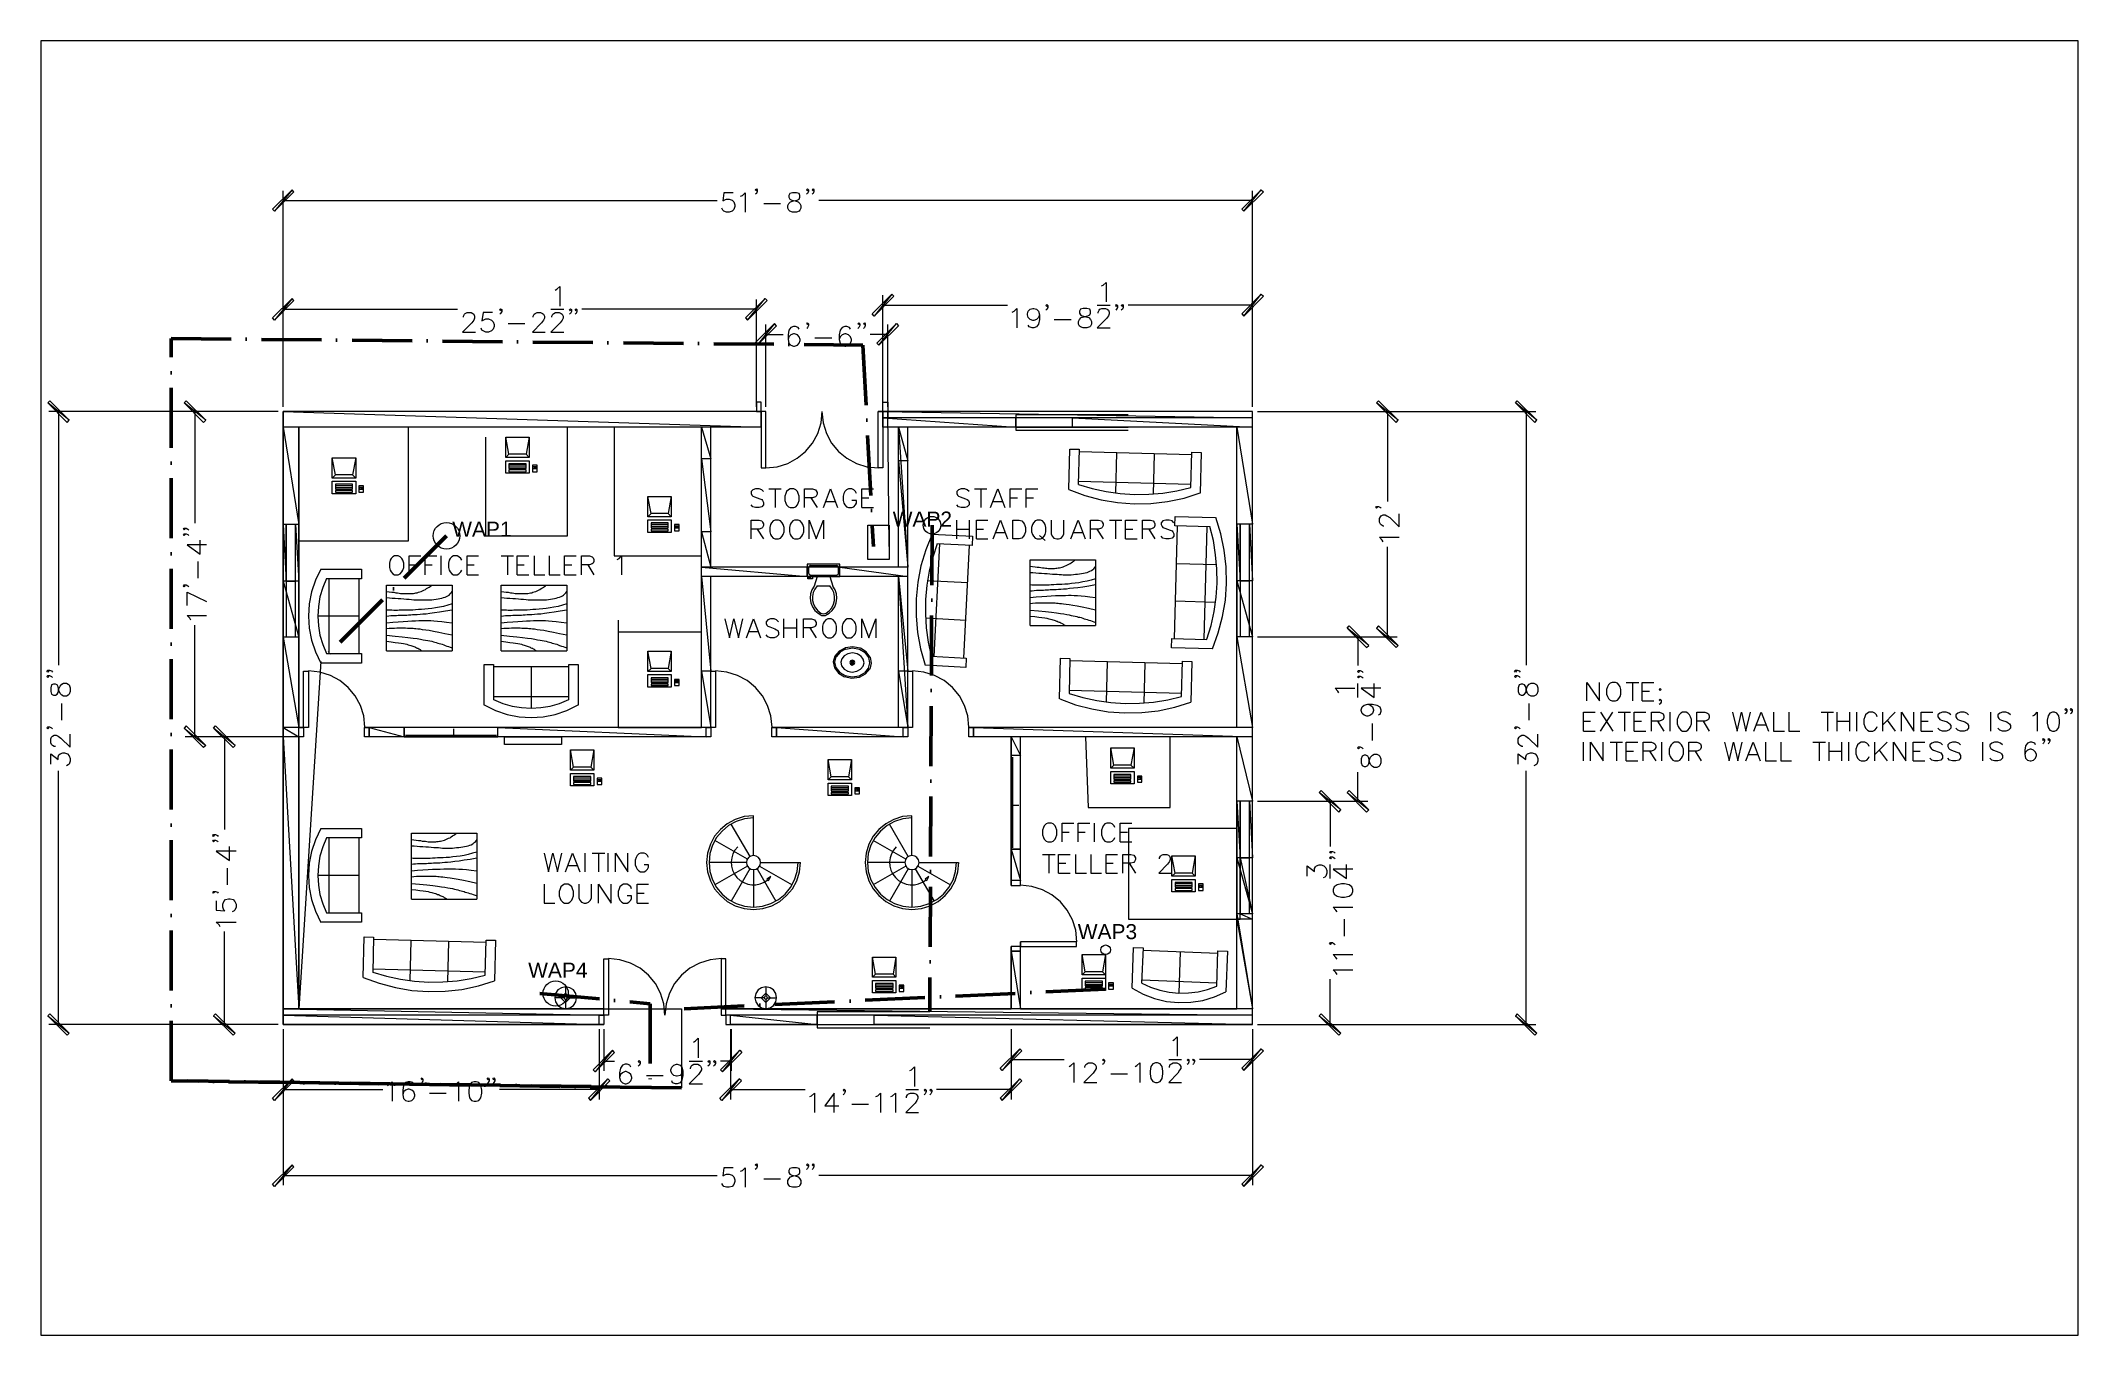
# Model space of a CAD drawing. Header units: millimetres. Extents: x 661 to 1069, y 53 to 312.
import ezdxf

# ---------------------------------------------------------------- set-up
doc = ezdxf.new("R2010")
doc.units = ezdxf.units.MM
doc.linetypes.add('ACAD_ISO10W100', pattern=[18, 12, -3, 0, -3])
for name, color, linetype in [('blocks', 7, 'Continuous'), ('dim', 7, 'Continuous'), ('doors', 7, 'Continuous'), ('hatches', 7, 'Continuous'), ('NET_BACKBONE', 1, 'Continuous'), ('NET_DATA', 3, 'Continuous'), ('NET_SWITCH', 2, 'Continuous'), ('NET_TEXT', 7, 'Continuous'), ('NET_WIFI_AP', 4, 'Continuous'), ('text', 7, 'Continuous'), ('windows', 7, 'Continuous')]:
    doc.layers.add(name, color=color, linetype=linetype)
doc.styles.add('Arial_3', font='Arial Unicode MS.ttf', dxfattribs={"height": 3})

msp = doc.modelspace()

# ---------------------------------------------------------------- texts
at = {"layer": 'NET_TEXT', "char_height": 3, "attachment_point": 1, "style": 'Arial_3'}
for s, insert in [('{\\fArial Unicode MS|b0|i0|c134|p34;WAP}2', (831.28, 217.67)), ('WAP1', (743.13, 215.66)), ('{\\fArial Unicode MS|b0|i0|c134|p34;WAP}3', (868.32, 135.12)), ('{\\fArial Unicode MS|b0|i0|c134|p34;WAP}4', (758.33, 127.41))]:
    msp.add_mtext_dynamic_manual_height_columns(s, width=3, gutter_width=15, heights=[0.816], dxfattribs=dict(at, insert=insert))

# ---------------------------------------------------------------- linework, layer by layer
at = {"color": 7}
for points in [[(805.86, 237.68), (709.3, 237.68), (709.3, 115.04), (773.48, 115.04)], [(797.9, 115.04), (903.31, 115.04), (903.31, 237.68), (828.38, 237.68)], [(792.99, 234.55), (712.43, 234.55), (712.43, 174.48)], [(792.99, 234.55), (712.43, 234.55)], [(792.99, 228.24), (792.99, 234.55)], [(804.93, 234.55), (794.9, 234.55)], [(794.9, 228.24), (794.9, 234.55)], [(794.9, 234.55), (794.9, 234.55)], [(832.45, 234.55), (829.31, 234.55)], [(832.45, 227.82), (832.45, 234.55)], [(900.18, 174.48), (900.18, 234.55), (834.31, 234.55)], [(834.31, 227.82), (834.31, 234.55)], [(792.99, 213.59), (792.99, 228.24)], [(794.9, 213.59), (794.9, 228.24)], [(832.45, 206.52), (832.45, 227.82)], [(834.31, 206.52), (834.31, 227.82)], [(792.99, 174.48), (792.99, 213.59)], [(794.9, 206.52), (794.9, 213.59)], [(832.45, 206.52), (794.9, 206.52)], [(794.9, 174.48), (794.9, 204.66)], [(832.45, 204.66), (794.9, 204.66)], [(832.45, 206.52), (832.45, 206.52)], [(832.45, 174.48), (832.45, 204.66)], [(834.31, 174.48), (834.31, 206.52)], [(714.34, 174.48), (712.43, 174.48)], [(714.34, 174.48), (712.43, 174.48)], [(712.43, 174.48), (712.43, 174.48)], [(712.43, 172.61), (712.43, 118.17), (774.41, 118.17)], [(713.36, 172.61), (712.43, 172.61)], [(792.99, 174.48), (725.6, 174.48)], [(792.99, 174.48), (725.6, 174.48)], [(794.9, 172.61), (725.6, 172.61)], [(795.83, 174.48), (794.9, 174.48)], [(832.45, 174.48), (807.09, 174.48)], [(832.45, 172.61), (807.09, 172.61)], [(834.31, 172.61), (832.45, 172.61)], [(835.24, 174.48), (834.31, 174.48)], [(854.97, 174.48), (846.5, 174.48)], [(854.97, 172.61), (846.5, 172.61)], [(900.18, 174.48), (854.97, 174.48)], [(854.97, 172.61), (854.97, 142.85)], [(854.97, 142.85), (854.97, 172.61)], [(856.83, 118.17), (900.18, 118.17), (900.18, 172.61)], [(900.18, 172.61), (856.83, 172.61)], [(856.83, 142.85), (856.83, 172.61)], [(900.18, 118.17), (900.18, 172.61)], [(854.97, 130.66), (854.97, 118.17), (854.97, 130.66)], [(856.83, 118.17), (856.83, 131.59)], [(785.63, 118.17), (785.75, 118.17)], [(796.97, 118.17), (854.97, 118.17)]]:
    msp.add_lwpolyline(points, dxfattribs=at)
at = {"layer": 'blocks', "color": 50}
for points in [[(804.93, 237.68), (709.3, 237.68), (804.93, 234.55), (804.93, 237.68)], [(903.31, 237.68), (829.31, 237.68), (903.31, 236.45), (903.31, 237.68)], [(712.43, 234.55), (709.3, 234.55), (712.43, 215.07), (712.43, 234.55)], [(709.3, 234.55), (712.43, 215.07), (709.3, 215.07), (709.3, 234.55)], [(794.9, 234.55), (792.99, 234.55), (794.9, 228.24), (794.9, 234.55)], [(792.99, 234.55), (794.9, 228.24), (792.99, 228.24), (792.99, 234.55)], [(855.9, 236.45), (829.31, 236.45), (855.9, 234.55), (855.9, 236.45)], [(829.31, 236.45), (855.9, 234.55), (829.31, 234.55), (829.31, 236.45)], [(834.31, 234.55), (832.45, 234.55), (834.31, 206.52), (834.31, 234.55)], [(832.45, 234.55), (834.31, 206.52), (832.45, 206.52), (832.45, 234.55)], [(903.31, 236.45), (867.24, 236.45), (903.31, 234.55), (903.31, 236.45)], [(867.24, 236.45), (903.31, 234.55), (867.24, 234.55), (867.24, 236.45)], [(903.31, 234.55), (900.18, 234.55), (903.31, 215.16), (903.31, 234.55)], [(900.18, 234.55), (903.31, 215.16), (900.18, 215.16), (900.18, 234.55)], [(794.9, 228.24), (792.99, 228.24), (794.9, 213.59), (794.9, 228.24)], [(792.99, 228.24), (794.9, 213.59), (792.99, 213.59), (792.99, 228.24)], [(709.93, 215.07), (709.3, 215.07), (709.93, 203.73), (709.93, 215.07)], [(709.3, 215.07), (709.93, 203.73), (709.3, 203.73), (709.3, 215.07)], [(712.43, 215.07), (711.8, 215.07), (712.43, 203.73), (712.43, 215.07)], [(711.8, 215.07), (712.43, 203.73), (711.8, 203.73), (711.8, 215.07)], [(794.9, 213.59), (792.99, 213.59), (794.9, 206.52), (794.9, 213.59)], [(792.99, 213.59), (794.9, 206.52), (792.99, 206.52), (792.99, 213.59)], [(900.81, 215.16), (900.18, 215.16), (900.81, 203.81), (900.81, 215.16)], [(900.18, 215.16), (900.81, 203.81), (900.18, 203.81), (900.18, 215.16)], [(903.31, 215.16), (902.68, 215.16), (903.31, 203.81), (903.31, 215.16)], [(902.68, 215.16), (903.31, 203.81), (902.68, 203.81), (902.68, 215.16)], [(814.16, 206.52), (792.99, 206.52), (814.16, 204.66), (814.16, 206.52)], [(792.99, 206.52), (814.16, 204.66), (792.99, 204.66), (792.99, 206.52)], [(794.9, 204.66), (792.99, 204.66), (794.9, 185.74), (794.9, 204.66)], [(792.99, 204.66), (794.9, 185.74), (792.99, 185.74), (792.99, 204.66)], [(834.31, 206.52), (820.72, 206.52), (834.31, 204.66), (834.31, 206.52)], [(820.72, 206.52), (834.31, 204.66), (820.72, 204.66), (820.72, 206.52)], [(834.31, 204.66), (832.45, 204.66), (834.31, 174.48), (834.31, 204.66)], [(832.45, 204.66), (834.31, 174.48), (832.45, 174.48), (832.45, 204.66)], [(712.43, 203.73), (709.3, 203.73), (712.43, 192.55), (712.43, 203.73)], [(709.3, 203.73), (712.43, 192.55), (709.3, 192.55), (709.3, 203.73)], [(903.31, 203.81), (900.18, 203.81), (903.31, 192.64), (903.31, 203.81)], [(900.18, 203.81), (903.31, 192.64), (900.18, 192.64), (900.18, 203.81)], [(712.43, 192.55), (709.3, 192.55), (712.43, 174.48), (712.43, 192.55)], [(709.3, 192.55), (712.43, 174.48), (709.3, 174.48), (709.3, 192.55)], [(903.31, 192.64), (900.18, 192.64), (903.31, 174.48), (903.31, 192.64)], [(900.18, 192.64), (903.31, 174.48), (900.18, 174.48), (900.18, 192.64)], [(794.9, 185.74), (792.99, 185.74), (794.9, 174.48), (794.9, 185.74)], [(792.99, 185.74), (794.9, 174.48), (792.99, 174.48), (792.99, 185.74)], [(712.43, 174.48), (709.3, 174.48), (712.43, 172.61), (712.43, 174.48)], [(709.3, 174.48), (712.43, 172.61), (709.3, 172.61), (709.3, 174.48)], [(712.43, 172.61), (709.3, 172.61), (712.43, 118.17), (712.43, 172.61)], [(709.3, 172.61), (712.43, 118.17), (709.3, 118.17), (709.3, 172.61)], [(733.51, 174.48), (726.53, 174.48), (733.51, 172.61), (733.51, 174.48)], [(726.53, 174.48), (733.51, 172.61), (726.53, 172.61), (726.53, 174.48)], [(793.92, 174.48), (752.27, 174.48), (793.92, 172.61), (793.92, 174.48)], [(752.27, 174.48), (793.92, 172.61), (752.27, 172.61), (752.27, 174.48)], [(833.38, 174.48), (808.02, 174.48), (833.38, 172.61), (833.38, 174.48)], [(808.02, 174.48), (833.38, 172.61), (808.02, 172.61), (808.02, 174.48)], [(903.31, 174.48), (847.43, 174.48), (903.31, 172.61), (903.31, 174.48)], [(856.83, 172.61), (854.97, 172.61), (856.83, 168.85), (856.83, 172.61)], [(854.97, 172.61), (856.83, 168.85), (854.97, 168.85), (854.97, 172.61)], [(903.31, 172.61), (900.18, 172.61), (903.31, 159.7), (903.31, 172.61)], [(900.18, 172.61), (903.31, 159.7), (900.18, 159.7), (900.18, 172.61)], [(900.81, 159.7), (900.18, 159.7), (900.81, 148.36), (900.81, 159.7)], [(900.18, 159.7), (900.81, 148.36), (900.18, 148.36), (900.18, 159.7)], [(903.31, 159.7), (902.68, 159.7), (903.31, 148.36), (903.31, 159.7)], [(902.68, 159.7), (903.31, 148.36), (902.68, 148.36), (902.68, 159.7)], [(856.83, 150.09), (854.97, 150.09), (856.83, 143.83), (856.83, 150.09)], [(854.97, 150.09), (856.83, 143.83), (854.97, 143.83), (854.97, 150.09)], [(903.31, 148.36), (900.18, 148.36), (903.31, 137.18), (903.31, 148.36)], [(900.18, 148.36), (903.31, 137.18), (900.18, 137.18), (900.18, 148.36)], [(903.31, 137.18), (900.18, 137.18), (903.31, 118.17), (903.31, 137.18)], [(900.18, 137.18), (903.31, 118.17), (900.18, 118.17), (900.18, 137.18)], [(856.83, 129.73), (854.97, 129.73), (856.83, 118.17), (856.83, 129.73)], [(854.97, 129.73), (856.83, 118.17), (854.97, 118.17), (854.97, 129.73)], [(773.48, 118.17), (709.3, 118.17), (773.48, 116.9), (773.48, 118.17)], [(772.55, 116.9), (709.3, 116.9), (772.55, 115.04), (772.55, 116.9)], [(903.31, 118.17), (797.9, 118.17), (903.31, 116.9), (903.31, 118.17)], [(816.19, 116.9), (798.83, 116.9), (816.19, 115.04), (816.19, 116.9)], [(798.83, 116.9), (816.19, 115.04), (798.83, 115.04), (798.83, 116.9)], [(903.31, 116.9), (827.54, 116.9), (903.31, 115.04), (903.31, 116.9)]]:
    msp.add_lwpolyline(points, dxfattribs=at)
for points in [[(709.3, 237.68), (804.93, 234.55), (709.3, 234.55), (709.3, 237.68)], [(829.31, 237.68), (903.31, 236.45), (829.31, 236.45), (829.31, 237.68)], [(847.43, 174.48), (903.31, 172.61), (847.43, 172.61), (847.43, 174.48)], [(709.3, 118.17), (773.48, 116.9), (709.3, 116.9), (709.3, 118.17)], [(709.3, 116.9), (772.55, 115.04), (709.3, 115.04), (709.3, 116.9)], [(797.9, 118.17), (903.31, 116.9), (797.9, 116.9), (797.9, 118.17)], [(827.54, 116.9), (903.31, 115.04), (827.54, 115.04), (827.54, 116.9)]]:
    msp.add_lwpolyline(points, close=True, dxfattribs=at)
at = {"layer": 'blocks', "color": 7}
for points in [[(712.43, 234.55), (712.43, 211.81), (734.4, 211.81), (734.4, 234.55)], [(749.77, 232.56), (749.77, 212.83), (766.2, 212.83), (766.2, 234.55), (749.77, 234.55)], [(753.83, 232.56), (758.53, 232.56)], [(754.47, 229.13), (753.83, 232.56)], [(753.83, 228.49), (753.83, 232.56)], [(758.53, 232.56), (757.9, 229.13)], [(758.53, 232.56), (758.53, 228.49)], [(792.99, 234.55), (775.55, 234.55), (775.55, 208.81), (792.99, 208.81)], [(719.12, 228.45), (723.82, 228.45)], [(719.76, 225.02), (719.12, 228.45)], [(719.12, 224.39), (719.12, 228.45)], [(723.82, 228.45), (723.18, 225.02)], [(723.82, 228.45), (723.82, 224.39)], [(753.83, 228.49), (754.47, 229.13)], [(758.53, 228.49), (753.83, 228.49)], [(757.9, 229.13), (754.47, 229.13)], [(757.9, 229.13), (758.53, 228.49)], [(866.52, 222.06), (866.74, 230.19), (868.6, 230.14), (868.43, 223.07)], [(891.12, 229.04), (868.6, 229.64)], [(876.09, 229.47), (875.88, 221.38)], [(883.63, 229.25), (883.42, 221.17)], [(890.95, 222.48), (891.12, 229.55), (893.03, 229.51), (892.81, 221.38)], [(719.12, 224.39), (719.76, 225.02)], [(723.82, 224.39), (719.12, 224.39)], [(723.18, 225.02), (719.76, 225.02)], [(723.18, 225.02), (723.82, 224.39)], [(753.83, 225.36), (753.83, 227.86)], [(753.83, 227.86), (758.53, 227.86)], [(758.53, 225.36), (753.83, 225.36)], [(754.47, 227.22), (754.47, 226.29)], [(757.9, 227.22), (754.47, 227.22)], [(757.9, 226.93), (754.47, 226.93)], [(754.47, 226.63), (757.9, 226.63)], [(754.47, 226.29), (757.9, 226.29)], [(754.47, 226), (754.47, 225.66)], [(757.9, 226), (754.47, 226)], [(754.47, 225.66), (757.9, 225.66)], [(757.9, 226.29), (757.9, 227.22)], [(757.9, 225.66), (757.9, 226)], [(758.53, 227.86), (758.53, 225.36)], [(760.1, 226.93), (759.17, 226.93)], [(759.17, 226.93), (759.17, 225.66)], [(759.17, 225.66), (760.1, 225.66)], [(759.93, 226.63), (759.29, 226.63)], [(759.29, 226.63), (759.29, 226.29)], [(759.29, 226.29), (759.93, 226.29)], [(759.63, 226.63), (759.63, 226.29)], [(759.93, 226.29), (759.93, 226.63)], [(760.1, 225.66), (760.1, 226.93)], [(719.12, 221.25), (719.12, 223.75)], [(719.12, 223.75), (723.82, 223.75)], [(723.82, 221.25), (719.12, 221.25)], [(719.76, 223.16), (719.76, 222.19)], [(723.18, 223.16), (719.76, 223.16)], [(723.18, 222.82), (719.76, 222.82)], [(719.76, 222.52), (723.18, 222.52)], [(719.76, 222.19), (723.18, 222.19)], [(719.76, 221.89), (719.76, 221.59)], [(723.18, 221.89), (719.76, 221.89)], [(719.76, 221.59), (723.18, 221.59)], [(723.18, 222.19), (723.18, 223.16)], [(723.18, 221.59), (723.18, 221.89)], [(723.82, 223.75), (723.82, 221.25)], [(725.39, 222.82), (724.41, 222.82)], [(724.41, 222.82), (724.41, 221.59)], [(724.41, 221.59), (725.39, 221.59)], [(725.22, 222.52), (724.58, 222.52)], [(724.58, 222.52), (724.58, 222.19)], [(724.58, 222.19), (725.22, 222.19)], [(724.92, 222.52), (724.92, 222.19)], [(725.22, 222.19), (725.22, 222.52)], [(725.39, 221.59), (725.39, 222.82)], [(782.28, 220.7), (786.98, 220.7)], [(782.92, 217.27), (782.28, 220.7)], [(782.28, 216.64), (782.28, 220.7)], [(786.98, 220.7), (786.35, 217.27)], [(786.98, 220.7), (786.98, 216.64)], [(866.56, 222.08), (869.74, 220.9), (872.99, 220.03), (876.29, 219.48), (879.63, 219.23), (882.97, 219.3), (886.3, 219.69), (889.6, 220.38), (892.83, 221.4)], [(890.95, 223.07), (868.43, 223.67)], [(868.45, 223.1), (871.2, 222.28), (873.99, 221.67), (876.82, 221.28), (879.66, 221.1), (882.51, 221.13), (885.35, 221.38), (888.17, 221.84), (890.96, 222.52)], [(782.28, 216.64), (782.92, 217.27)], [(786.98, 216.64), (782.28, 216.64)], [(786.35, 217.27), (782.92, 217.27)], [(786.35, 217.27), (786.98, 216.64)], [(894.76, 214.61), (887.73, 214.82), (887.78, 216.68), (895.9, 216.47)], [(895.25, 190.22), (896.43, 193.39), (897.3, 196.65), (897.85, 199.95), (898.09, 203.29), (898.02, 206.63), (897.64, 209.96), (896.94, 213.25), (895.93, 216.49)], [(782.28, 213.51), (782.28, 216)], [(782.28, 216), (786.98, 216)], [(786.98, 213.51), (782.28, 213.51)], [(782.92, 215.41), (782.92, 214.44)], [(786.35, 215.41), (782.92, 215.41)], [(786.35, 215.07), (782.92, 215.07)], [(782.92, 214.78), (786.35, 214.78)], [(782.92, 214.44), (786.35, 214.44)], [(782.92, 214.14), (782.92, 213.85)], [(786.35, 214.14), (782.92, 214.14)], [(782.92, 213.85), (786.35, 213.85)], [(786.35, 214.44), (786.35, 215.41)], [(786.35, 213.85), (786.35, 214.14)], [(786.98, 216), (786.98, 213.51)], [(788.55, 215.07), (787.62, 215.07)], [(787.62, 215.07), (787.62, 213.85)], [(787.62, 213.85), (788.55, 213.85)], [(788.38, 214.78), (787.79, 214.78)], [(787.79, 214.78), (787.79, 214.44)], [(787.79, 214.44), (788.38, 214.44)], [(788.08, 214.78), (788.08, 214.44)], [(788.38, 214.44), (788.38, 214.78)], [(788.55, 213.85), (788.55, 215.07)], [(839.15, 213.18), (837.89, 210.04), (836.94, 206.81), (836.3, 203.52), (835.97, 200.19), (835.95, 196.84), (836.25, 193.5), (836.86, 190.19), (837.78, 186.93)], [(839.14, 213.17), (847.26, 212.74), (847.18, 210.88), (840.11, 211.22)], [(888.2, 214.78), (887.61, 192.26)], [(894.17, 214.65), (893.58, 192.13)], [(894.18, 192.14), (895.01, 194.9), (895.61, 197.69), (896.01, 200.52), (896.19, 203.36), (896.16, 206.21), (895.91, 209.05), (895.45, 211.87), (894.77, 214.66)], [(840.17, 211.25), (839.28, 208.52), (838.6, 205.74), (838.13, 202.93), (837.87, 200.09), (837.83, 197.24), (838.01, 194.39), (838.39, 191.56), (839, 188.75)], [(839.56, 188.7), (840.7, 211.22)], [(845.53, 188.4), (846.67, 210.88)], [(858.78, 194.88), (858.78, 208), (871.9, 208), (871.9, 194.88)], [(858.78, 206.73), (859.29, 206.69), (859.79, 206.61), (860.22, 206.56), (860.6, 206.52), (860.94, 206.48), (861.28, 206.44), (861.57, 206.39), (861.87, 206.35), (862.16, 206.35), (862.42, 206.31), (862.67, 206.31), (862.93, 206.31), (863.18, 206.31), (863.43, 206.31), (863.65, 206.31), (863.9, 206.35), (864.15, 206.35), (864.41, 206.39), (864.66, 206.44), (864.92, 206.48), (865.17, 206.56), (865.42, 206.65), (865.68, 206.73), (865.97, 206.86), (866.23, 206.99), (866.52, 207.16), (866.78, 207.28), (867.03, 207.45), (867.29, 207.62), (867.5, 207.75), (867.67, 207.88), (867.79, 208)], [(716.84, 206.15), (715.75, 203.92), (714.96, 201.59), (714.49, 199.19), (714.34, 196.76), (714.49, 194.34), (714.96, 191.94), (715.75, 189.61), (716.84, 187.37)], [(717.95, 204.28), (717.21, 202.46), (716.67, 200.59), (716.35, 198.69), (716.24, 196.76), (716.35, 194.84), (716.67, 192.94), (717.21, 191.07), (717.95, 189.25)], [(716.83, 206.14), (724.96, 206.14), (724.96, 204.24), (717.94, 204.24)], [(718.53, 189.25), (718.53, 204.24)], [(724.5, 189.25), (724.5, 204.24)], [(820.72, 204.66), (820.72, 207.16), (814.16, 207.16), (814.16, 204.66), (820.72, 204.66)], [(814.29, 204.19), (814.29, 204.49), (814.92, 204.49), (814.92, 204.66)], [(815.26, 204.19), (814.29, 204.19)], [(814.46, 206.52), (814.46, 205.29)], [(814.81, 206.86), (814.58, 206.78), (814.5, 206.55)], [(814.5, 205.31), (814.58, 205.08), (814.81, 205)], [(820.09, 206.82), (814.79, 206.82)], [(814.79, 204.96), (820.09, 204.96)], [(815.26, 204.66), (815.26, 204.19)], [(816.19, 204.66), (815.56, 202.75)], [(818.69, 204.66), (819.32, 202.75)], [(820.42, 206.55), (820.34, 206.78), (820.11, 206.86)], [(820.11, 205), (820.34, 205.08), (820.42, 205.31)], [(820.42, 205.29), (820.42, 206.52)], [(858.78, 205.51), (859.33, 205.46), (859.92, 205.42), (860.51, 205.38), (861.06, 205.34), (861.66, 205.29), (862.21, 205.25), (862.76, 205.21), (863.27, 205.17), (863.73, 205.17), (864.2, 205.12), (864.62, 205.08), (865.04, 205.08), (865.42, 205.04), (865.81, 205.04), (866.23, 205.04), (866.61, 205.04), (867.03, 205.04), (867.46, 205.08), (867.84, 205.12), (868.26, 205.17), (868.68, 205.21), (869.06, 205.25), (869.45, 205.34), (869.83, 205.42), (870.17, 205.51), (870.46, 205.59), (870.76, 205.72), (871.05, 205.89), (871.31, 206.06), (871.52, 206.23), (871.73, 206.48), (871.9, 206.73)], [(871.9, 204.24), (871.01, 203.98), (870.17, 203.77), (869.36, 203.6), (868.56, 203.43), (867.79, 203.35), (867.08, 203.26), (866.4, 203.18), (865.76, 203.14), (865.13, 203.09), (864.58, 203.05), (864.03, 203.05), (863.52, 203.01), (863.01, 203.01), (862.59, 202.97), (862.12, 202.97), (861.74, 202.97), (861.32, 202.97), (860.94, 202.97), (860.56, 202.97), (860.22, 202.97), (859.84, 202.97), (859.5, 202.97), (859.12, 202.97), (858.78, 203.01)], [(888.03, 207.28), (896.12, 207.07)], [(730, 189.8), (730, 202.97), (743.12, 202.97), (743.12, 189.8)], [(730, 201.7), (730.51, 201.61), (731.02, 201.57), (731.44, 201.53), (731.82, 201.44), (732.16, 201.4), (732.5, 201.36), (732.79, 201.31), (733.09, 201.31), (733.39, 201.27), (733.64, 201.27), (733.89, 201.27), (734.15, 201.27), (734.4, 201.27), (734.66, 201.27), (734.87, 201.27), (735.12, 201.31), (735.38, 201.31), (735.63, 201.36), (735.88, 201.4), (736.14, 201.44), (736.39, 201.53), (736.65, 201.61), (736.9, 201.7), (737.2, 201.82), (737.45, 201.95), (737.75, 202.08), (738, 202.25), (738.26, 202.42), (738.51, 202.54), (738.72, 202.71), (738.89, 202.84), (739.02, 202.97)], [(730, 200.47), (730.55, 200.43), (731.14, 200.38), (731.74, 200.34), (732.29, 200.3), (732.88, 200.26), (733.43, 200.21), (733.98, 200.17), (734.49, 200.13), (734.95, 200.09), (735.42, 200.04), (735.84, 200.04), (736.27, 200), (736.65, 200), (737.03, 200), (737.45, 200), (737.83, 200), (738.26, 200), (738.68, 200.04), (739.06, 200.04), (739.48, 200.09), (739.91, 200.17), (740.29, 200.21), (740.67, 200.3), (741.05, 200.34), (741.39, 200.47), (741.73, 200.55), (741.98, 200.68), (742.28, 200.81), (742.53, 200.98), (742.74, 201.19), (742.95, 201.44), (743.12, 201.7)], [(752.9, 189.8), (752.9, 202.97), (766.07, 202.97), (766.07, 189.8)], [(752.9, 201.7), (753.45, 201.61), (753.92, 201.57), (754.34, 201.53), (754.77, 201.44), (755.1, 201.4), (755.44, 201.36), (755.74, 201.31), (756.04, 201.31), (756.29, 201.27), (756.54, 201.27), (756.8, 201.27), (757.05, 201.27), (757.31, 201.27), (757.56, 201.27), (757.81, 201.27), (758.07, 201.31), (758.28, 201.31), (758.53, 201.36), (758.79, 201.4), (759.04, 201.44), (759.29, 201.53), (759.55, 201.61), (759.85, 201.7), (760.1, 201.82), (760.4, 201.95), (760.65, 202.08), (760.95, 202.25), (761.2, 202.42), (761.41, 202.54), (761.62, 202.71), (761.83, 202.84), (761.96, 202.97)], [(752.9, 200.47), (753.5, 200.43), (754.05, 200.38), (754.64, 200.34), (755.23, 200.3), (755.78, 200.26), (756.37, 200.21), (756.88, 200.17), (757.39, 200.13), (757.9, 200.09), (758.32, 200.04), (758.74, 200.04), (759.17, 200), (759.59, 200), (759.97, 200), (760.35, 200), (760.78, 200), (761.16, 200), (761.58, 200.04), (762, 200.04), (762.43, 200.09), (762.81, 200.17), (763.23, 200.21), (763.61, 200.3), (763.95, 200.34), (764.29, 200.47), (764.63, 200.55), (764.93, 200.68), (765.18, 200.81), (765.43, 200.98), (765.69, 201.19), (765.86, 201.44), (766.07, 201.7)], [(815.58, 202.76), (815.11, 202.01), (814.83, 201.19), (814.75, 200.32), (814.88, 199.44), (815.2, 198.62), (815.7, 197.9), (816.34, 197.32), (817.12, 196.89)], [(816.19, 202.8), (815.71, 202.17), (815.39, 201.45), (815.23, 200.69), (815.25, 199.89), (815.44, 199.12), (815.8, 198.42), (816.3, 197.82), (816.93, 197.33)], [(818.69, 202.75), (816.19, 202.75)], [(817.76, 196.89), (818.54, 197.32), (819.18, 197.9), (819.68, 198.62), (820, 199.44), (820.13, 200.32), (820.05, 201.19), (819.77, 202.01), (819.3, 202.76)], [(817.95, 197.33), (818.58, 197.82), (819.08, 198.42), (819.44, 199.12), (819.63, 199.89), (819.65, 200.69), (819.49, 201.45), (819.17, 202.17), (818.69, 202.8)], [(846.29, 203.39), (838.2, 203.81)], [(871.9, 203.01), (870.55, 202.75), (869.36, 202.58), (868.35, 202.42), (867.46, 202.33), (866.69, 202.25), (866.06, 202.16), (865.47, 202.12), (864.92, 202.08), (864.45, 202.08), (863.99, 202.03), (863.6, 201.99), (863.18, 201.99), (862.8, 201.99), (862.46, 201.95), (862.12, 201.95), (861.78, 201.95), (861.45, 201.91), (861.11, 201.91), (860.77, 201.91), (860.39, 201.87), (860.05, 201.87), (859.62, 201.82), (859.2, 201.78), (858.78, 201.74)], [(858.78, 200.51), (860.01, 200.6), (861.11, 200.68), (862.12, 200.76), (863.01, 200.81), (863.86, 200.85), (864.58, 200.89), (865.25, 200.89), (865.89, 200.89), (866.48, 200.93), (867.03, 200.93), (867.63, 200.89), (868.26, 200.85), (868.98, 200.81), (869.83, 200.72), (870.76, 200.64), (871.9, 200.51)], [(724.5, 196.74), (716.2, 196.74)], [(743.12, 199.2), (742.23, 198.94), (741.39, 198.69), (740.58, 198.52), (739.78, 198.39), (739.02, 198.27), (738.3, 198.18), (737.62, 198.14), (736.99, 198.1), (736.35, 198.06), (735.8, 198.01), (735.25, 197.97), (734.74, 197.97), (734.23, 197.93), (733.81, 197.93), (733.34, 197.93), (732.96, 197.93), (732.54, 197.93), (732.16, 197.89), (731.78, 197.89), (731.44, 197.89), (731.06, 197.93), (730.72, 197.93), (730.34, 197.93), (730, 197.93)], [(743.12, 197.93), (741.77, 197.72), (740.58, 197.55), (739.57, 197.38), (738.68, 197.25), (737.92, 197.17), (737.28, 197.12), (736.69, 197.08), (736.14, 197.04), (735.67, 197), (735.21, 197), (734.83, 196.95), (734.4, 196.95), (734.06, 196.91), (733.68, 196.91), (733.34, 196.91), (733.01, 196.87), (732.67, 196.87), (732.33, 196.87), (731.99, 196.83), (731.61, 196.83), (731.27, 196.83), (730.85, 196.79), (730.42, 196.74), (730, 196.7)], [(730, 195.43), (731.23, 195.56), (732.33, 195.64), (733.34, 195.68), (734.23, 195.77), (735.08, 195.81), (735.8, 195.81), (736.48, 195.85), (737.11, 195.85), (737.7, 195.85), (738.26, 195.85), (738.85, 195.85), (739.48, 195.81), (740.2, 195.77), (741.05, 195.68), (741.98, 195.56), (743.12, 195.43)], [(766.07, 199.2), (765.18, 198.94), (764.33, 198.69), (763.49, 198.52), (762.72, 198.39), (761.96, 198.27), (761.24, 198.18), (760.52, 198.14), (759.89, 198.1), (759.29, 198.06), (758.7, 198.01), (758.15, 197.97), (757.64, 197.97), (757.18, 197.93), (756.71, 197.93), (756.29, 197.93), (755.87, 197.93), (755.48, 197.93), (755.1, 197.89), (754.72, 197.89), (754.34, 197.89), (754, 197.93), (753.62, 197.93), (753.28, 197.93), (752.9, 197.93)], [(766.07, 197.93), (764.71, 197.72), (763.53, 197.55), (762.51, 197.38), (761.62, 197.25), (760.86, 197.17), (760.18, 197.12), (759.59, 197.08), (759.08, 197.04), (758.58, 197), (758.15, 197), (757.73, 196.95), (757.35, 196.95), (756.97, 196.91), (756.63, 196.91), (756.25, 196.91), (755.91, 196.87), (755.57, 196.87), (755.23, 196.87), (754.89, 196.83), (754.55, 196.83), (754.17, 196.83), (753.79, 196.79), (753.37, 196.74), (752.9, 196.7)], [(752.9, 195.43), (754.13, 195.56), (755.23, 195.64), (756.25, 195.68), (757.18, 195.77), (757.98, 195.81), (758.74, 195.81), (759.42, 195.85), (760.06, 195.85), (760.61, 195.85), (761.2, 195.85), (761.79, 195.85), (762.43, 195.81), (763.15, 195.77), (763.95, 195.68), (764.93, 195.56), (766.07, 195.43)], [(776.36, 195.94), (776.36, 174.48), (792.99, 174.48), (792.99, 193.57), (776.36, 193.57)], [(816.93, 197.32), (817.44, 197.21), (817.95, 197.32)], [(817.11, 196.91), (817.77, 196.91)], [(845.91, 195.9), (837.82, 196.32)], [(871.9, 197.97), (870.46, 198.31), (869.23, 198.56), (868.18, 198.73), (867.33, 198.9), (866.61, 199.03), (865.97, 199.11), (865.47, 199.16), (865.04, 199.2), (864.66, 199.24), (864.37, 199.28), (864.07, 199.28), (863.77, 199.33), (863.52, 199.33), (863.22, 199.33), (862.93, 199.37), (862.59, 199.37), (862.21, 199.37), (861.78, 199.37), (861.36, 199.37), (860.85, 199.37), (860.34, 199.37), (859.84, 199.33), (859.29, 199.28), (858.78, 199.24)], [(858.78, 197.97), (860.47, 197.84), (861.87, 197.67), (863.05, 197.55), (864.07, 197.42), (864.87, 197.29), (865.55, 197.21), (866.1, 197.08), (866.57, 197), (867.03, 196.91), (867.41, 196.83), (867.79, 196.74), (868.13, 196.66), (868.43, 196.57), (868.73, 196.53), (869.02, 196.45), (869.32, 196.32), (869.62, 196.23), (869.91, 196.15), (870.21, 196.07), (870.5, 195.94), (870.84, 195.85), (871.18, 195.73), (871.52, 195.6), (871.9, 195.47)], [(858.78, 196.74), (859.71, 196.66), (860.51, 196.57), (861.15, 196.49), (861.7, 196.4), (862.16, 196.32), (862.5, 196.23), (862.84, 196.15), (863.1, 196.07), (863.35, 196.02), (863.6, 195.94), (863.82, 195.85), (864.03, 195.77), (864.2, 195.73), (864.41, 195.64), (864.58, 195.56), (864.75, 195.52), (864.87, 195.43), (865.04, 195.35), (865.21, 195.26), (865.34, 195.18), (865.47, 195.09), (865.59, 195.01), (865.72, 194.96), (865.85, 194.88)], [(887.82, 199.79), (895.9, 199.58)], [(743.12, 192.93), (741.68, 193.23), (740.46, 193.48), (739.4, 193.69), (738.55, 193.86), (737.83, 193.95), (737.2, 194.03), (736.69, 194.12), (736.27, 194.16), (735.88, 194.2), (735.59, 194.2), (735.29, 194.25), (735, 194.25), (734.74, 194.29), (734.45, 194.29), (734.15, 194.29), (733.81, 194.33), (733.43, 194.33), (733.01, 194.33), (732.58, 194.33), (732.07, 194.33), (731.57, 194.29), (731.06, 194.29), (730.51, 194.25), (730, 194.2)], [(730, 192.93), (731.69, 192.76), (733.09, 192.64), (734.28, 192.47), (735.29, 192.34), (736.1, 192.26), (736.77, 192.13), (737.32, 192.04), (737.79, 191.96), (738.26, 191.87), (738.64, 191.79), (739.02, 191.71), (739.36, 191.62), (739.65, 191.54), (739.95, 191.45), (740.24, 191.37), (740.54, 191.28), (740.84, 191.2), (741.13, 191.11), (741.43, 190.99), (741.73, 190.9), (742.07, 190.77), (742.4, 190.69), (742.74, 190.56), (743.12, 190.44)], [(730, 191.71), (730.93, 191.58), (731.74, 191.49), (732.37, 191.41), (732.92, 191.32), (733.39, 191.28), (733.73, 191.2), (734.06, 191.11), (734.32, 191.03), (734.57, 190.94), (734.83, 190.9), (735.04, 190.82), (735.25, 190.73), (735.42, 190.65), (735.63, 190.6), (735.8, 190.52), (735.97, 190.44), (736.14, 190.35), (736.27, 190.31), (736.43, 190.22), (736.56, 190.14), (736.69, 190.05), (736.82, 189.97), (736.94, 189.88), (737.07, 189.8)], [(766.07, 192.93), (764.63, 193.23), (763.4, 193.48), (762.34, 193.69), (761.45, 193.86), (760.73, 193.95), (760.14, 194.03), (759.63, 194.12), (759.21, 194.16), (758.83, 194.2), (758.49, 194.2), (758.19, 194.25), (757.94, 194.25), (757.64, 194.29), (757.39, 194.29), (757.09, 194.29), (756.75, 194.33), (756.37, 194.33), (755.95, 194.33), (755.48, 194.33), (755.02, 194.33), (754.51, 194.29), (753.96, 194.29), (753.45, 194.25), (752.9, 194.2)], [(752.9, 192.93), (754.6, 192.76), (756.04, 192.64), (757.22, 192.47), (758.19, 192.34), (759, 192.26), (759.68, 192.13), (760.23, 192.04), (760.73, 191.96), (761.16, 191.87), (761.54, 191.79), (761.92, 191.71), (762.26, 191.62), (762.6, 191.54), (762.89, 191.45), (763.15, 191.37), (763.44, 191.28), (763.74, 191.2), (764.04, 191.11), (764.33, 190.99), (764.63, 190.9), (764.97, 190.77), (765.31, 190.69), (765.69, 190.56), (766.07, 190.44)], [(752.9, 191.71), (753.83, 191.58), (754.64, 191.49), (755.32, 191.41), (755.82, 191.32), (756.29, 191.28), (756.67, 191.2), (756.97, 191.11), (757.26, 191.03), (757.52, 190.94), (757.73, 190.9), (757.94, 190.82), (758.15, 190.73), (758.36, 190.65), (758.53, 190.6), (758.7, 190.52), (758.87, 190.44), (759.04, 190.35), (759.21, 190.31), (759.34, 190.22), (759.51, 190.14), (759.63, 190.05), (759.76, 189.97), (759.89, 189.88), (759.97, 189.8)], [(858.78, 194.88), (871.9, 194.88)], [(895.23, 190.18), (887.1, 190.39), (887.14, 192.3), (894.17, 192.09)], [(717.94, 189.25), (724.96, 189.25), (724.96, 187.34), (716.83, 187.34)], [(730, 189.8), (743.12, 189.8)], [(752.9, 189.8), (766.07, 189.8)], [(782.28, 189.72), (786.98, 189.72)], [(782.92, 186.29), (782.28, 189.72)], [(782.28, 185.65), (782.28, 189.72)], [(786.98, 189.72), (786.35, 186.29)], [(786.98, 189.72), (786.98, 185.65)], [(819.69, 188.74), (819.37, 187.58)], [(819.37, 187.58), (819.61, 186.39)], [(819.93, 188.59), (819.66, 187.53)], [(820.59, 189.77), (819.72, 188.75)], [(820.76, 189.54), (819.97, 188.59)], [(821.82, 190.4), (820.59, 189.76)], [(821.85, 190.14), (820.73, 189.54)], [(821.07, 188.21), (820.89, 187.51)], [(821.59, 188.82), (821.07, 188.19)], [(822.3, 189.22), (821.57, 188.82)], [(823.31, 190.6), (821.8, 190.4)], [(823.26, 190.31), (821.87, 190.1)], [(823.23, 189.38), (822.31, 189.24)], [(823.68, 187.45), (823.54, 187.8), (823.2, 187.94), (822.85, 187.8), (822.71, 187.45), (822.85, 187.11), (823.2, 186.96), (823.54, 187.11), (823.68, 187.45)], [(823.51, 187.45), (823.42, 187.68), (823.2, 187.77), (822.97, 187.68), (822.88, 187.45), (822.97, 187.23), (823.2, 187.13), (823.42, 187.23), (823.51, 187.45)], [(823.18, 187.77), (823.18, 187.13)], [(824.14, 189.22), (823.23, 189.38)], [(824.64, 190.06), (823.26, 190.31)], [(824.8, 190.31), (823.31, 190.6)], [(824.87, 188.79), (824.14, 189.2)], [(825.74, 189.44), (824.64, 190.06)], [(826, 189.61), (824.81, 190.32)], [(825.38, 188.15), (824.88, 188.79)], [(825.55, 187.43), (825.39, 188.14)], [(826.51, 188.47), (825.74, 189.45)], [(826.77, 188.52), (825.96, 189.59)], [(826.73, 187.42), (826.49, 188.49)], [(827.07, 187.32), (826.83, 188.51)], [(838.97, 188.74), (845.99, 188.36), (845.91, 186.5), (837.78, 186.92)], [(864.66, 180.23), (864.87, 188.36), (866.74, 188.28), (866.57, 181.25)], [(889.26, 187.22), (866.74, 187.81)], [(874.23, 187.6), (874.02, 179.51)], [(889.09, 180.66), (889.26, 187.73), (891.16, 187.68), (890.95, 179.51)], [(749.52, 178.96), (749.52, 187.09), (751.42, 187.09), (751.42, 180.02)], [(766.45, 186.58), (751.42, 186.58)], [(758.91, 186.58), (758.91, 178.33)], [(766.45, 180.02), (766.45, 187.09), (768.31, 187.09), (768.31, 178.96)], [(782.28, 185.65), (782.92, 186.29)], [(786.98, 185.65), (782.28, 185.65)], [(782.28, 182.52), (782.28, 185.06)], [(782.28, 185.06), (786.98, 185.06)], [(786.35, 186.29), (782.92, 186.29)], [(782.92, 184.42), (782.92, 183.49)], [(786.35, 184.42), (782.92, 184.42)], [(786.35, 184.09), (782.92, 184.09)], [(782.92, 183.79), (786.35, 183.79)], [(782.92, 183.49), (786.35, 183.49)], [(786.35, 186.29), (786.98, 185.65)], [(786.35, 183.49), (786.35, 184.42)], [(786.98, 185.06), (786.98, 182.52)], [(788.55, 184.09), (787.62, 184.09)], [(787.62, 184.09), (787.62, 182.86)], [(788.38, 183.79), (787.79, 183.79)], [(787.79, 183.79), (787.79, 183.49)], [(787.79, 183.49), (788.38, 183.49)], [(788.08, 183.79), (788.08, 183.49)], [(788.38, 183.49), (788.38, 183.79)], [(788.55, 182.86), (788.55, 184.09)], [(819.63, 186.42), (820.43, 185.35)], [(819.66, 187.53), (819.9, 186.45)], [(819.93, 186.47), (820.69, 185.5)], [(820.44, 185.34), (821.62, 184.63)], [(820.69, 185.47), (821.8, 184.84)], [(820.89, 187.51), (821.05, 186.81)], [(821.05, 186.79), (821.56, 186.15)], [(821.57, 186.15), (822.29, 185.74)], [(821.6, 184.64), (823.09, 184.34)], [(821.8, 184.84), (823.18, 184.59)], [(822.25, 185.73), (823.16, 185.57)], [(822.88, 187.43), (823.51, 187.43)], [(823.09, 184.34), (824.6, 184.54)], [(823.16, 185.57), (824.08, 185.71)], [(823.18, 184.59), (824.56, 184.8)], [(824.09, 185.72), (824.83, 186.12)], [(824.54, 184.81), (825.66, 185.4)], [(824.62, 184.55), (825.85, 185.18)], [(824.85, 186.12), (825.36, 186.75)], [(825.37, 186.73), (825.55, 187.43)], [(825.68, 185.4), (826.47, 186.35)], [(825.84, 185.18), (826.72, 186.19)], [(826.46, 186.35), (826.73, 187.42)], [(826.75, 186.16), (827.07, 187.32)], [(881.76, 187.43), (881.55, 179.34)], [(766.45, 180.61), (751.42, 180.61)], [(751.42, 180.04), (753.24, 179.29), (755.11, 178.76), (757.01, 178.44), (758.93, 178.33), (760.86, 178.44), (762.76, 178.76), (764.63, 179.29), (766.45, 180.04)], [(786.98, 182.52), (782.28, 182.52)], [(782.92, 183.15), (782.92, 182.86)], [(786.35, 183.15), (782.92, 183.15)], [(782.92, 182.86), (786.35, 182.86)], [(786.35, 182.86), (786.35, 183.15)], [(787.62, 182.86), (788.55, 182.86)], [(864.7, 180.21), (867.87, 179.03), (871.13, 178.17), (874.43, 177.61), (877.77, 177.37), (881.11, 177.44), (884.44, 177.82), (887.73, 178.52), (890.97, 179.53)], [(889.09, 181.25), (866.57, 181.84)], [(866.58, 181.28), (869.33, 180.46), (872.13, 179.85), (874.95, 179.45), (877.8, 179.27), (880.64, 179.31), (883.48, 179.55), (886.31, 180.02), (889.1, 180.69)], [(749.54, 178.97), (751.78, 177.87), (754.11, 177.09), (756.51, 176.62), (758.93, 176.47), (761.36, 176.62), (763.75, 177.09), (766.09, 177.87), (768.32, 178.97)], [(753.58, 172.61), (764.97, 172.61), (764.97, 171.05), (753.58, 171.05), (753.58, 172.61)], [(870.38, 158.43), (886.8, 158.43), (886.8, 172.61), (869.87, 172.61), (870.38, 158.43)], [(766.79, 169.99), (771.49, 169.99)], [(767.42, 166.56), (766.79, 169.99)], [(766.79, 165.92), (766.79, 169.99)], [(771.49, 169.99), (770.85, 166.56)], [(771.49, 169.99), (771.49, 165.92)], [(818.35, 168.04), (823.05, 168.04)], [(818.98, 164.61), (818.35, 168.04)], [(818.35, 163.98), (818.35, 168.04)], [(823.05, 168.04), (822.41, 164.61)], [(823.05, 168.04), (823.05, 163.98)], [(874.91, 170.37), (879.61, 170.37)], [(875.54, 166.94), (874.91, 170.37)], [(874.91, 166.31), (874.91, 170.37)], [(879.61, 170.37), (878.97, 166.94)], [(879.61, 170.37), (879.61, 166.31)], [(766.79, 165.92), (767.42, 166.56)], [(771.49, 165.92), (766.79, 165.92)], [(766.79, 162.79), (766.79, 165.29)], [(766.79, 165.29), (771.49, 165.29)], [(770.85, 166.56), (767.42, 166.56)], [(767.42, 164.65), (767.42, 163.72)], [(770.85, 164.65), (767.42, 164.65)], [(770.85, 164.36), (767.42, 164.36)], [(767.42, 164.02), (770.85, 164.02)], [(767.42, 163.72), (770.85, 163.72)], [(767.42, 163.43), (767.42, 163.09)], [(770.85, 163.43), (767.42, 163.43)], [(770.85, 166.56), (771.49, 165.92)], [(770.85, 163.72), (770.85, 164.65)], [(770.85, 163.09), (770.85, 163.43)], [(771.49, 165.29), (771.49, 162.79)], [(773.05, 164.36), (772.12, 164.36)], [(772.12, 164.36), (772.12, 163.09)], [(772.88, 164.02), (772.25, 164.02)], [(772.25, 164.02), (772.25, 163.72)], [(772.25, 163.72), (772.88, 163.72)], [(772.59, 164.02), (772.59, 163.72)], [(772.88, 163.72), (772.88, 164.02)], [(773.05, 163.09), (773.05, 164.36)], [(818.35, 163.98), (818.98, 164.61)], [(823.05, 163.98), (818.35, 163.98)], [(818.35, 160.84), (818.35, 163.34)], [(818.35, 163.34), (823.05, 163.34)], [(822.41, 164.61), (818.98, 164.61)], [(822.41, 164.61), (823.05, 163.98)], [(823.05, 163.34), (823.05, 160.84)], [(874.91, 166.31), (875.54, 166.94)], [(879.61, 166.31), (874.91, 166.31)], [(874.91, 163.17), (874.91, 165.67)], [(874.91, 165.67), (879.61, 165.67)], [(879.61, 163.17), (874.91, 163.17)], [(878.97, 166.94), (875.54, 166.94)], [(875.54, 165.08), (875.54, 164.1)], [(878.97, 165.08), (875.54, 165.08)], [(878.97, 164.74), (875.54, 164.74)], [(875.54, 164.44), (878.97, 164.44)], [(875.54, 164.1), (878.97, 164.1)], [(875.54, 163.81), (875.54, 163.51)], [(878.97, 163.81), (875.54, 163.81)], [(875.54, 163.51), (878.97, 163.51)], [(878.97, 166.94), (879.61, 166.31)], [(878.97, 164.1), (878.97, 165.08)], [(878.97, 163.51), (878.97, 163.81)], [(879.61, 165.67), (879.61, 163.17)], [(881.17, 164.74), (880.24, 164.74)], [(880.24, 164.74), (880.24, 163.51)], [(880.24, 163.51), (881.17, 163.51)], [(881, 164.44), (880.37, 164.44)], [(880.37, 164.44), (880.37, 164.1)], [(880.37, 164.1), (881, 164.1)], [(880.71, 164.44), (880.71, 164.1)], [(881, 164.1), (881, 164.44)], [(881.17, 163.51), (881.17, 164.74)], [(771.49, 162.79), (766.79, 162.79)], [(767.42, 163.09), (770.85, 163.09)], [(772.12, 163.09), (773.05, 163.09)], [(823.05, 160.84), (818.35, 160.84)], [(818.98, 162.75), (818.98, 161.78)], [(822.41, 162.75), (818.98, 162.75)], [(822.41, 162.41), (818.98, 162.41)], [(818.98, 162.11), (822.41, 162.11)], [(818.98, 161.78), (822.41, 161.78)], [(818.98, 161.48), (818.98, 161.18)], [(822.41, 161.48), (818.98, 161.48)], [(818.98, 161.18), (822.41, 161.18)], [(822.41, 161.78), (822.41, 162.75)], [(822.41, 161.18), (822.41, 161.48)], [(824.62, 162.41), (823.68, 162.41)], [(823.68, 162.41), (823.68, 161.18)], [(823.68, 161.18), (824.62, 161.18)], [(824.45, 162.11), (823.81, 162.11)], [(823.81, 162.11), (823.81, 161.78)], [(823.81, 161.78), (824.45, 161.78)], [(824.15, 162.11), (824.15, 161.78)], [(824.45, 161.78), (824.45, 162.11)], [(824.62, 161.18), (824.62, 162.41)], [(803.43, 156.82), (801.54, 156.63), (799.78, 156.09), (798.18, 155.22), (796.8, 154.08), (795.65, 152.69), (794.79, 151.1), (794.24, 149.34), (794.05, 147.45), (794.24, 145.56), (794.79, 143.8), (795.65, 142.2), (796.8, 140.82), (798.18, 139.67), (799.78, 138.81), (801.54, 138.26), (803.43, 138.07), (805.32, 138.26), (807.08, 138.81), (808.67, 139.67), (810.06, 140.82), (811.2, 142.2), (812.07, 143.8), (812.61, 145.56), (812.8, 147.45)], [(803.43, 156.36), (801.63, 156.18), (799.96, 155.66), (798.44, 154.84), (797.13, 153.75), (796.04, 152.43), (795.22, 150.91), (794.7, 149.24), (794.52, 147.45), (794.7, 145.65), (795.22, 143.98), (796.04, 142.46), (797.13, 141.14), (798.44, 140.06), (799.96, 139.23), (801.63, 138.72), (803.43, 138.53), (805.22, 138.72), (806.9, 139.23), (808.41, 140.06), (809.73, 141.14), (810.82, 142.46), (811.64, 143.98), (812.16, 145.65), (812.34, 147.45)], [(802.73, 148.65), (798.96, 155.13)], [(803.41, 148.82), (803.41, 156.82)], [(835.13, 156.82), (833.25, 156.63), (831.48, 156.09), (829.89, 155.22), (828.5, 154.08), (827.36, 152.69), (826.49, 151.1), (825.95, 149.34), (825.76, 147.45), (825.95, 145.56), (826.49, 143.8), (827.36, 142.2), (828.5, 140.82), (829.89, 139.67), (831.48, 138.81), (833.25, 138.26), (835.13, 138.07), (837.02, 138.26), (838.78, 138.81), (840.38, 139.67), (841.77, 140.82), (842.91, 142.2), (843.77, 143.8), (844.32, 145.56), (844.51, 147.45)], [(835.13, 156.36), (833.34, 156.18), (831.67, 155.66), (830.15, 154.84), (828.83, 153.75), (827.75, 152.43), (826.92, 150.91), (826.4, 149.24), (826.22, 147.45), (826.4, 145.65), (826.92, 143.98), (827.75, 142.46), (828.83, 141.14), (830.15, 140.06), (831.67, 139.23), (833.34, 138.72), (835.13, 138.53), (836.93, 138.72), (838.6, 139.23), (840.12, 140.06), (841.44, 141.14), (842.52, 142.46), (843.35, 143.98), (843.86, 145.65), (844.05, 147.45)], [(834.39, 148.65), (830.63, 155.13)], [(835.11, 148.82), (835.11, 156.82)], [(716.84, 154.25), (715.75, 152.02), (714.96, 149.68), (714.49, 147.29), (714.34, 144.86), (714.49, 142.44), (714.96, 140.04), (715.75, 137.71), (716.84, 135.47)], [(717.95, 152.38), (717.21, 150.56), (716.67, 148.69), (716.35, 146.79), (716.24, 144.86), (716.35, 142.94), (716.67, 141.03), (717.21, 139.17), (717.95, 137.35)], [(716.83, 154.24), (724.96, 154.24), (724.96, 152.38), (717.94, 152.38)], [(718.53, 137.35), (718.53, 152.38)], [(724.5, 137.35), (724.5, 152.38)], [(734.95, 140.14), (734.95, 153.31), (748.08, 153.31), (748.08, 140.14)], [(734.95, 152.04), (735.46, 152), (735.93, 151.91), (736.39, 151.87), (736.77, 151.83), (737.11, 151.74), (737.45, 151.7), (737.75, 151.7), (738.04, 151.66), (738.3, 151.62), (738.59, 151.62), (738.85, 151.62), (739.1, 151.62), (739.36, 151.62), (739.57, 151.62), (739.82, 151.62), (740.08, 151.66), (740.33, 151.66), (740.58, 151.7), (740.8, 151.74), (741.05, 151.79), (741.35, 151.87), (741.6, 151.95), (741.85, 152.04), (742.15, 152.17), (742.4, 152.29), (742.7, 152.42), (742.95, 152.59), (743.21, 152.76), (743.46, 152.93), (743.67, 153.06), (743.84, 153.18), (743.97, 153.31)], [(734.95, 150.81), (735.5, 150.77), (736.1, 150.73), (736.65, 150.68), (737.24, 150.64), (737.83, 150.6), (738.38, 150.56), (738.93, 150.52), (739.44, 150.47), (739.91, 150.43), (740.37, 150.43), (740.8, 150.39), (741.18, 150.35), (741.6, 150.35), (741.98, 150.35), (742.36, 150.35), (742.78, 150.35), (743.21, 150.35), (743.59, 150.39), (744.01, 150.43), (744.44, 150.47), (744.86, 150.52), (745.24, 150.56), (745.62, 150.64), (746, 150.73), (746.34, 150.81), (746.64, 150.9), (746.93, 151.02), (747.23, 151.19), (747.48, 151.36), (747.7, 151.53), (747.91, 151.79), (748.08, 152.04)], [(802.22, 148.1), (795.7, 151.87)], [(833.89, 148.1), (827.37, 151.87)], [(878.46, 148.36), (878.46, 136.08), (900.81, 136.08), (900.81, 148.36), (900.18, 148.36), (900.18, 154.28), (878.46, 154.28), (878.46, 148.36)], [(748.08, 149.54), (747.19, 149.29), (746.34, 149.08), (745.54, 148.86), (744.73, 148.74), (743.97, 148.65), (743.25, 148.57), (742.57, 148.48), (741.9, 148.44), (741.3, 148.4), (740.71, 148.36), (740.2, 148.36), (739.69, 148.31), (739.19, 148.31), (738.72, 148.27), (738.3, 148.27), (737.87, 148.27), (737.49, 148.27), (737.11, 148.27), (736.73, 148.27), (736.39, 148.27), (736.01, 148.27), (735.67, 148.27), (735.29, 148.27), (734.95, 148.31)], [(748.08, 148.31), (746.72, 148.06), (745.54, 147.89), (744.52, 147.72), (743.63, 147.64), (742.87, 147.55), (742.19, 147.47), (741.64, 147.42), (741.09, 147.38), (740.63, 147.34), (740.16, 147.34), (739.74, 147.3), (739.36, 147.3), (738.97, 147.26), (738.64, 147.26), (738.3, 147.26), (737.96, 147.21), (737.62, 147.21), (737.28, 147.21), (736.94, 147.21), (736.56, 147.17), (736.18, 147.17), (735.8, 147.13), (735.38, 147.09), (734.95, 147.04)], [(802.01, 147.42), (794.52, 147.42)], [(800.27, 150.6), (799.71, 149.93), (799.31, 149.18), (799.06, 148.38), (798.96, 147.56), (799.02, 146.73), (799.23, 145.92), (799.59, 145.15), (800.12, 144.45), (800.76, 143.86), (801.49, 143.42), (802.27, 143.13), (803.09, 142.99), (803.92, 143.01), (804.74, 143.18), (805.53, 143.5), (806.26, 143.99)], [(804.85, 147.45), (804.73, 148), (804.43, 148.45), (803.98, 148.75), (803.43, 148.86), (802.88, 148.75), (802.42, 148.45), (802.12, 148), (802.01, 147.45), (802.12, 146.89), (802.42, 146.44), (802.88, 146.14), (803.43, 146.03), (803.98, 146.14), (804.43, 146.44), (804.73, 146.89), (804.85, 147.45)], [(804.85, 147.42), (812.8, 147.42)], [(833.67, 147.42), (826.18, 147.42)], [(831.98, 150.6), (831.42, 149.93), (831.02, 149.18), (830.77, 148.38), (830.67, 147.56), (830.73, 146.73), (830.94, 145.92), (831.3, 145.15), (831.82, 144.45), (832.47, 143.86), (833.2, 143.42), (833.98, 143.13), (834.8, 142.99), (835.63, 143.01), (836.45, 143.18), (837.24, 143.5), (837.96, 143.99)], [(836.55, 147.45), (836.44, 148), (836.14, 148.45), (835.69, 148.75), (835.13, 148.86), (834.58, 148.75), (834.13, 148.45), (833.83, 148), (833.72, 147.45), (833.83, 146.89), (834.13, 146.44), (834.58, 146.14), (835.13, 146.03), (835.69, 146.14), (836.14, 146.44), (836.44, 146.89), (836.55, 147.45)], [(836.51, 147.42), (844.47, 147.42)], [(887.14, 148.78), (891.84, 148.78)], [(887.78, 145.35), (887.14, 148.78)], [(887.14, 144.72), (887.14, 148.78)], [(891.84, 148.78), (891.21, 145.35)], [(891.84, 148.78), (891.84, 144.72)], [(724.5, 144.84), (716.2, 144.84)], [(734.95, 145.77), (736.18, 145.9), (737.28, 145.99), (738.3, 146.03), (739.19, 146.11), (739.99, 146.15), (740.75, 146.15), (741.43, 146.2), (742.07, 146.2), (742.66, 146.2), (743.21, 146.2), (743.8, 146.2), (744.44, 146.15), (745.16, 146.11), (745.96, 146.03), (746.93, 145.94), (748.08, 145.77)], [(748.08, 143.28), (746.64, 143.61), (745.41, 143.83), (744.35, 144.04), (743.5, 144.21), (742.74, 144.29), (742.15, 144.38), (741.64, 144.46), (741.22, 144.5), (740.84, 144.55), (740.54, 144.59), (740.24, 144.59), (739.95, 144.63), (739.69, 144.63), (739.4, 144.63), (739.1, 144.67), (738.76, 144.67), (738.38, 144.67), (737.96, 144.67), (737.49, 144.67), (737.03, 144.67), (736.52, 144.67), (736.01, 144.63), (735.46, 144.59), (734.95, 144.55)], [(734.95, 143.28), (736.6, 143.11), (738.04, 142.98), (739.23, 142.85), (740.2, 142.73), (741.01, 142.6), (741.68, 142.51), (742.28, 142.39), (742.74, 142.3), (743.17, 142.22), (743.59, 142.13), (743.93, 142.05), (744.27, 141.96), (744.61, 141.88), (744.9, 141.79), (745.2, 141.71), (745.49, 141.63), (745.75, 141.54), (746.04, 141.46), (746.34, 141.37), (746.68, 141.24), (746.98, 141.16), (747.31, 141.03), (747.7, 140.91), (748.08, 140.78)], [(802.22, 146.71), (795.7, 142.98)], [(802.69, 146.2), (798.96, 139.72)], [(803.41, 146.03), (803.41, 138.49)], [(804.13, 146.2), (807.89, 139.72)], [(804.63, 146.71), (811.15, 142.98)], [(806.41, 143.83), (806.88, 144.63), (806.07, 144.12), (806.24, 144), (806.41, 143.83)], [(833.89, 146.71), (827.37, 142.98)], [(834.39, 146.2), (830.63, 139.72)], [(835.11, 146.03), (835.11, 138.49)], [(835.79, 146.2), (839.56, 139.72)], [(836.34, 146.71), (842.82, 142.98)], [(838.08, 143.83), (838.54, 144.63), (837.78, 144.12), (837.91, 144), (838.08, 143.83)], [(887.14, 144.72), (887.78, 145.35)], [(891.84, 144.72), (887.14, 144.72)], [(887.14, 141.58), (887.14, 144.08)], [(887.14, 144.08), (891.84, 144.08)], [(891.21, 145.35), (887.78, 145.35)], [(887.78, 143.45), (887.78, 142.51)], [(891.21, 143.45), (887.78, 143.45)], [(891.21, 143.15), (887.78, 143.15)], [(887.78, 142.85), (891.21, 142.85)], [(891.21, 145.35), (891.84, 144.72)], [(891.21, 142.51), (891.21, 143.45)], [(891.84, 144.08), (891.84, 141.58)], [(893.41, 143.15), (892.48, 143.15)], [(892.48, 143.15), (892.48, 141.88)], [(893.24, 142.85), (892.64, 142.85)], [(892.64, 142.85), (892.64, 142.51)], [(892.94, 142.85), (892.94, 142.51)], [(893.24, 142.51), (893.24, 142.85)], [(893.41, 141.88), (893.41, 143.15)], [(734.95, 142.05), (735.88, 141.96), (736.65, 141.88), (737.32, 141.79), (737.87, 141.71), (738.3, 141.63), (738.68, 141.54), (739.02, 141.46), (739.27, 141.37), (739.53, 141.29), (739.78, 141.24), (739.99, 141.16), (740.2, 141.07), (740.37, 141.03), (740.54, 140.95), (740.75, 140.86), (740.88, 140.78), (741.05, 140.74), (741.22, 140.65), (741.39, 140.57), (741.51, 140.48), (741.64, 140.4), (741.77, 140.31), (741.9, 140.23), (741.98, 140.14)], [(734.95, 140.14), (748.08, 140.14)], [(891.84, 141.58), (887.14, 141.58)], [(887.78, 142.51), (891.21, 142.51)], [(887.78, 142.22), (887.78, 141.88)], [(891.21, 142.22), (887.78, 142.22)], [(887.78, 141.88), (891.21, 141.88)], [(891.21, 141.88), (891.21, 142.22)], [(892.48, 141.88), (893.41, 141.88)], [(892.64, 142.51), (893.24, 142.51)], [(717.94, 137.35), (724.96, 137.35), (724.96, 135.49), (716.83, 135.49)], [(725.3, 124.44), (725.51, 132.57), (727.38, 132.52), (727.21, 125.45)], [(749.9, 131.47), (727.38, 132.02)], [(734.87, 131.85), (734.66, 123.76)], [(742.4, 131.63), (742.19, 123.55)], [(749.73, 124.9), (749.9, 131.93), (751.8, 131.89), (751.59, 123.76)], [(827.24, 128.54), (831.94, 128.54)], [(827.87, 125.12), (827.24, 128.54)], [(827.24, 124.48), (827.24, 128.54)], [(831.94, 128.54), (831.35, 125.12)], [(831.94, 128.54), (831.94, 124.48)], [(869.19, 129.01), (873.89, 129.01)], [(869.78, 125.58), (869.19, 129.01)], [(869.19, 124.95), (869.19, 129.01)], [(873.89, 129.01), (873.26, 125.58)], [(873.89, 129.01), (873.89, 124.95)], [(879.18, 122.28), (879.48, 130.41), (881.38, 130.36), (881.09, 123.29)], [(896.37, 129.26), (881.34, 129.86)], [(888.83, 129.56), (888.54, 121.31)], [(896.12, 122.7), (896.37, 129.77), (898.27, 129.69), (897.94, 121.56)], [(725.33, 124.46), (728.51, 123.28), (731.76, 122.41), (735.07, 121.86), (738.41, 121.61), (741.75, 121.68), (745.08, 122.07), (748.37, 122.76), (751.61, 123.78)], [(749.73, 125.5), (727.21, 126.09)], [(727.22, 125.52), (729.97, 124.7), (732.77, 124.1), (735.59, 123.7), (738.43, 123.52), (741.28, 123.55), (744.12, 123.8), (746.95, 124.26), (749.74, 124.94)], [(768.02, 120.39), (767.84, 121.24), (767.38, 121.94), (766.68, 122.4), (765.84, 122.58), (764.99, 122.4), (764.29, 121.94), (763.83, 121.24), (763.66, 120.39), (763.83, 119.55), (764.29, 118.85), (764.99, 118.39), (765.84, 118.21), (766.68, 118.39), (767.38, 118.85), (767.84, 119.55), (768.02, 120.39)], [(765.81, 122.53), (765.81, 120.67)], [(808.06, 120.39), (807.89, 121.24), (807.42, 121.94), (806.73, 122.4), (805.88, 122.58), (805.03, 122.4), (804.34, 121.94), (803.87, 121.24), (803.7, 120.39), (803.87, 119.55), (804.34, 118.85), (805.03, 118.39), (805.88, 118.21), (806.73, 118.39), (807.42, 118.85), (807.89, 119.55), (808.06, 120.39)], [(805.86, 122.53), (805.86, 120.67)], [(827.24, 124.48), (827.87, 125.12)], [(831.94, 124.48), (827.24, 124.48)], [(827.24, 121.35), (827.24, 123.85)], [(827.24, 123.85), (831.94, 123.85)], [(831.35, 125.12), (827.87, 125.12)], [(827.87, 123.21), (827.87, 122.28)], [(831.35, 123.21), (827.87, 123.21)], [(831.35, 122.91), (827.87, 122.91)], [(827.87, 122.62), (831.35, 122.62)], [(831.35, 125.12), (831.94, 124.48)], [(831.35, 122.28), (831.35, 123.21)], [(831.94, 123.85), (831.94, 121.35)], [(833.51, 122.91), (832.57, 122.91)], [(832.57, 122.91), (832.57, 121.64)], [(833.38, 122.62), (832.74, 122.62)], [(832.74, 122.62), (832.74, 122.28)], [(833.04, 122.62), (833.04, 122.28)], [(833.38, 122.28), (833.38, 122.62)], [(833.51, 121.64), (833.51, 122.91)], [(869.19, 124.95), (869.78, 125.58)], [(873.89, 124.95), (869.19, 124.95)], [(869.19, 121.81), (869.19, 124.31)], [(869.19, 124.31), (873.89, 124.31)], [(873.26, 125.58), (869.78, 125.58)], [(869.78, 123.68), (869.78, 122.74)], [(873.26, 123.68), (869.78, 123.68)], [(873.26, 123.38), (869.78, 123.38)], [(869.78, 123.04), (873.26, 123.04)], [(869.78, 122.74), (873.26, 122.74)], [(869.78, 122.45), (869.78, 122.11)], [(873.26, 122.45), (869.78, 122.45)], [(873.26, 125.58), (873.89, 124.95)], [(873.26, 122.74), (873.26, 123.68)], [(873.26, 122.11), (873.26, 122.45)], [(873.89, 124.31), (873.89, 121.81)], [(875.46, 123.38), (874.48, 123.38)], [(874.48, 123.38), (874.48, 122.11)], [(875.29, 123.04), (874.65, 123.04)], [(874.65, 123.04), (874.65, 122.74)], [(874.65, 122.74), (875.29, 122.74)], [(874.95, 123.04), (874.95, 122.74)], [(875.29, 122.74), (875.29, 123.04)], [(875.46, 122.11), (875.46, 123.38)], [(881.11, 123.33), (882.9, 122.51), (884.74, 121.9), (886.64, 121.5), (888.55, 121.32), (890.48, 121.35), (892.4, 121.6), (894.29, 122.06), (896.13, 122.73)], [(896.12, 123.29), (881.13, 123.89)], [(765.52, 120.37), (763.61, 120.37)], [(764.88, 120.37), (765.81, 119.44), (766.75, 120.37), (765.81, 121.31), (764.88, 120.37)], [(766.15, 120.39), (766.06, 120.62), (765.84, 120.71), (765.61, 120.62), (765.52, 120.39), (765.61, 120.17), (765.84, 120.08), (766.06, 120.17), (766.15, 120.39)], [(765.81, 120.04), (765.81, 118.17)], [(766.15, 120.37), (768.02, 120.37)], [(805.57, 120.37), (803.7, 120.37)], [(804.93, 120.37), (805.86, 119.44), (806.84, 120.37), (805.86, 121.31), (804.93, 120.37)], [(806.2, 120.39), (806.11, 120.62), (805.88, 120.71), (805.66, 120.62), (805.57, 120.39), (805.66, 120.17), (805.88, 120.08), (806.11, 120.17), (806.2, 120.39)], [(805.86, 120.04), (805.86, 118.17)], [(806.2, 120.37), (808.06, 120.37)], [(831.94, 121.35), (827.24, 121.35)], [(827.87, 122.28), (831.35, 122.28)], [(827.87, 121.98), (827.87, 121.64)], [(831.35, 121.98), (827.87, 121.98)], [(827.87, 121.64), (831.35, 121.64)], [(831.35, 121.64), (831.35, 121.98)], [(832.57, 121.64), (833.51, 121.64)], [(832.74, 122.28), (833.38, 122.28)], [(873.89, 121.81), (869.19, 121.81)], [(869.78, 122.11), (873.26, 122.11)], [(874.48, 122.11), (875.46, 122.11)], [(879.21, 122.29), (881.4, 121.1), (883.7, 120.23), (886.08, 119.67), (888.49, 119.42), (890.92, 119.48), (893.33, 119.85), (895.7, 120.54), (897.98, 121.55)]]:
    msp.add_lwpolyline(points, dxfattribs=at)
at = {"layer": 'dim', "color": 7}
for points in [[(660.79, 52.85), (1068.54, 52.85), (1068.54, 311.89), (660.79, 311.89), (660.79, 52.85)], [(711.08, 282.09), (707.56, 277.77), (707.14, 278.19), (711.08, 282.09)], [(711.46, 281.66), (711.08, 282.09), (707.56, 277.77), (711.46, 281.66)], [(709.3, 238.65), (709.3, 281.88)], [(799.34, 281.49), (797.48, 281.49), (797.27, 279.84), (797.48, 280.01), (798.03, 280.22), (798.58, 280.22), (799.13, 280.01), (799.51, 279.63), (799.68, 279.08), (799.68, 278.7), (799.51, 278.15), (799.13, 277.77), (798.58, 277.6), (798.03, 277.6), (797.48, 277.77), (797.27, 277.98), (797.1, 278.36)], [(800.82, 280.77), (801.2, 280.94), (801.76, 281.49), (801.76, 277.6)], [(804.17, 282.09), (804, 281.88), (803.79, 282.09), (804, 282.26), (804.17, 282.09), (804.17, 281.71), (804, 281.32), (803.79, 281.16)], [(811.24, 281.49), (810.69, 281.32), (810.52, 280.94), (810.52, 280.56), (810.69, 280.22), (811.07, 280.01), (811.79, 279.84), (812.38, 279.63), (812.72, 279.29), (812.93, 278.91), (812.93, 278.36), (812.72, 277.98), (812.55, 277.77), (812, 277.6), (811.24, 277.6), (810.69, 277.77), (810.52, 277.98), (810.31, 278.36), (810.31, 278.91), (810.52, 279.29), (810.86, 279.63), (811.45, 279.84), (812.17, 280.01), (812.55, 280.22), (812.72, 280.56), (812.72, 280.94), (812.55, 281.32), (812, 281.49), (811.24, 281.49)], [(814.41, 282.09), (814.24, 281.88), (814.03, 282.09), (814.24, 282.26), (814.41, 282.09), (814.41, 281.71), (814.24, 281.32), (814.03, 281.16)], [(815.51, 282.09), (815.34, 281.88), (815.17, 282.09), (815.34, 282.26), (815.51, 282.09), (815.51, 281.71), (815.34, 281.32), (815.17, 281.16)], [(901.15, 278.19), (901.58, 277.77), (905.05, 282.09), (901.15, 278.19)], [(901.58, 277.77), (905.05, 282.09), (905.47, 281.66), (901.58, 277.77)], [(903.31, 238.65), (903.31, 281.88)], [(709.3, 279.93), (796.12, 279.93)], [(805.48, 279.29), (808.82, 279.29)], [(903.31, 279.93), (816.53, 279.93)], [(763.74, 261.98), (764.08, 262.19), (764.67, 262.74), (764.67, 258.8)], [(831.09, 261.17), (827.58, 256.81), (827.16, 257.24), (831.09, 261.17)], [(831.52, 260.75), (831.09, 261.17), (827.58, 256.81), (831.52, 260.75)], [(873.04, 262.83), (873.38, 262.99), (873.98, 263.54), (873.98, 259.65)], [(901.15, 257.24), (901.58, 256.81), (905.05, 261.17), (901.15, 257.24)], [(901.58, 256.81), (905.05, 261.17), (905.47, 260.75), (901.58, 256.81)], [(711.08, 260.33), (707.56, 256.01), (707.14, 256.43), (711.08, 260.33)], [(711.46, 259.9), (711.08, 260.33), (707.56, 256.01), (711.46, 259.9)], [(709.3, 238.65), (709.3, 260.12)], [(709.3, 258.17), (744.22, 258.17)], [(745.37, 256.6), (745.37, 256.77), (745.58, 257.15), (745.75, 257.32), (746.13, 257.53), (746.89, 257.53), (747.23, 257.32), (747.44, 257.15), (747.61, 256.77), (747.61, 256.39), (747.44, 256.01), (747.06, 255.46), (745.2, 253.6), (747.82, 253.6)], [(751.17, 257.53), (749.3, 257.53), (749.09, 255.84), (749.3, 256.01), (749.85, 256.22), (750.4, 256.22), (750.96, 256.01), (751.34, 255.67), (751.55, 255.08), (751.55, 254.74), (751.34, 254.15), (750.96, 253.81), (750.4, 253.6), (749.85, 253.6), (749.3, 253.81), (749.09, 253.98), (748.92, 254.36)], [(753.03, 258.08), (752.82, 257.87), (752.65, 258.08), (752.82, 258.25), (753.03, 258.08), (753.03, 257.7), (752.82, 257.32), (752.65, 257.15)], [(759.34, 256.6), (759.34, 256.77), (759.55, 257.15), (759.72, 257.32), (760.1, 257.53), (760.82, 257.53), (761.2, 257.32), (761.41, 257.15), (761.58, 256.77), (761.58, 256.39), (761.41, 256.01), (761.03, 255.46), (759.17, 253.6), (761.75, 253.6)], [(762.89, 258.17), (765.48, 258.17)], [(763.06, 256.6), (763.06, 256.77), (763.27, 257.15), (763.44, 257.32), (763.82, 257.53), (764.54, 257.53), (764.93, 257.32), (765.14, 257.15), (765.31, 256.77), (765.31, 256.39), (765.14, 256.01), (764.76, 255.46), (762.89, 253.6), (765.48, 253.6)], [(767, 258.08), (766.79, 257.87), (766.62, 258.08), (766.79, 258.25), (767, 258.08), (767, 257.7), (766.79, 257.32), (766.62, 257.15)], [(768.1, 258.08), (767.93, 257.87), (767.72, 258.08), (767.93, 258.25), (768.1, 258.08), (768.1, 257.7), (767.93, 257.32), (767.72, 257.15)], [(804, 258.17), (769.07, 258.17)], [(801.84, 256.43), (802.22, 256.01), (805.73, 260.33), (801.84, 256.43)], [(802.22, 256.01), (805.73, 260.33), (806.16, 259.9), (802.22, 256.01)], [(804, 238.65), (804, 260.12)], [(829.31, 238.65), (829.31, 260.96)], [(829.31, 258.97), (854.25, 258.97)], [(855.22, 257.58), (855.6, 257.79), (856.15, 258.34), (856.15, 254.44)], [(860.64, 257.03), (860.47, 256.48), (860.09, 256.09), (859.54, 255.92), (859.33, 255.92), (858.78, 256.09), (858.4, 256.48), (858.23, 257.03), (858.23, 257.24), (858.4, 257.79), (858.78, 258.17), (859.33, 258.34), (859.54, 258.34), (860.09, 258.17), (860.47, 257.79), (860.64, 257.03), (860.64, 256.09), (860.47, 255.16), (860.09, 254.61), (859.54, 254.44), (859.16, 254.44), (858.61, 254.61), (858.4, 254.99)], [(862.33, 258.89), (862.12, 258.72), (861.95, 258.89), (862.12, 259.1), (862.33, 258.89), (862.33, 258.51), (862.12, 258.17), (861.95, 257.96)], [(869.4, 258.34), (868.85, 258.17), (868.64, 257.79), (868.64, 257.41), (868.85, 257.03), (869.19, 256.86), (869.95, 256.64), (870.5, 256.48), (870.89, 256.09), (871.05, 255.71), (871.05, 255.16), (870.89, 254.78), (870.72, 254.61), (870.12, 254.44), (869.4, 254.44), (868.85, 254.61), (868.64, 254.78), (868.47, 255.16), (868.47, 255.71), (868.64, 256.09), (869.02, 256.48), (869.57, 256.64), (870.33, 256.86), (870.72, 257.03), (870.89, 257.41), (870.89, 257.79), (870.72, 258.17), (870.12, 258.34), (869.4, 258.34)], [(872.2, 258.97), (874.78, 258.97)], [(872.37, 257.41), (872.37, 257.58), (872.58, 257.96), (872.75, 258.17), (873.13, 258.34), (873.85, 258.34), (874.23, 258.17), (874.44, 257.96), (874.61, 257.58), (874.61, 257.24), (874.44, 256.86), (874.06, 256.31), (872.2, 254.44), (874.78, 254.44)], [(876.3, 258.89), (876.09, 258.72), (875.92, 258.89), (876.09, 259.1), (876.3, 258.89), (876.3, 258.51), (876.09, 258.17), (875.92, 257.96)], [(877.4, 258.89), (877.24, 258.72), (877.02, 258.89), (877.24, 259.1), (877.4, 258.89), (877.4, 258.51), (877.24, 258.17), (877.02, 257.96)], [(903.31, 258.97), (878.38, 258.97)], [(903.31, 238.65), (903.31, 260.96)], [(754.34, 255.29), (757.69, 255.29)], [(807.6, 255.29), (804.13, 250.97), (803.7, 251.4), (807.6, 255.29)], [(808.02, 254.87), (807.6, 255.29), (804.13, 250.97), (808.02, 254.87)], [(805.86, 238.65), (805.86, 255.08)], [(805.86, 253.13), (809.38, 253.13)], [(812.59, 254.15), (812.38, 254.53), (811.83, 254.7), (811.45, 254.7), (810.9, 254.53), (810.52, 253.98), (810.35, 253.05), (810.35, 252.11), (810.52, 251.35), (810.9, 250.97), (811.45, 250.8), (811.66, 250.8), (812.21, 250.97), (812.59, 251.35), (812.76, 251.9), (812.76, 252.11), (812.59, 252.67), (812.21, 253.05), (811.66, 253.22), (811.45, 253.22), (810.9, 253.05), (810.52, 252.67), (810.35, 252.11)], [(814.46, 255.25), (814.24, 255.08), (814.07, 255.25), (814.24, 255.46), (814.46, 255.25), (814.46, 254.91), (814.24, 254.53), (814.07, 254.32)], [(822.84, 254.15), (822.63, 254.53), (822.08, 254.7), (821.69, 254.7), (821.14, 254.53), (820.76, 253.98), (820.59, 253.05), (820.59, 252.11), (820.76, 251.35), (821.14, 250.97), (821.69, 250.8), (821.91, 250.8), (822.46, 250.97), (822.84, 251.35), (823.01, 251.9), (823.01, 252.11), (822.84, 252.67), (822.46, 253.05), (821.91, 253.22), (821.69, 253.22), (821.14, 253.05), (820.76, 252.67), (820.59, 252.11)], [(824.7, 255.25), (824.49, 255.08), (824.32, 255.25), (824.49, 255.46), (824.7, 255.25), (824.7, 254.91), (824.49, 254.53), (824.32, 254.32)], [(825.8, 255.25), (825.63, 255.08), (825.42, 255.25), (825.63, 255.46), (825.8, 255.25), (825.8, 254.91), (825.63, 254.53), (825.42, 254.32)], [(830.29, 253.13), (826.77, 253.13)], [(828.13, 251.4), (828.51, 250.97), (832.02, 255.29), (828.13, 251.4)], [(828.51, 250.97), (832.02, 255.29), (832.45, 254.87), (828.51, 250.97)], [(830.29, 238.65), (830.29, 255.08)], [(863.6, 256.09), (866.99, 256.09)], [(815.73, 252.45), (819.11, 252.45)], [(666.5, 235.94), (662.18, 239.46), (662.61, 239.84), (666.5, 235.94)], [(666.08, 235.52), (666.5, 235.94), (662.18, 239.46), (666.08, 235.52)], [(708.33, 237.68), (662.39, 237.68)], [(664.34, 237.68), (664.34, 186.92)], [(693.81, 235.94), (689.49, 239.46), (689.91, 239.84), (693.81, 235.94)], [(693.38, 235.52), (693.81, 235.94), (689.49, 239.46), (693.38, 235.52)], [(708.33, 237.68), (689.7, 237.68)], [(691.65, 237.68), (691.65, 215.33)], [(904.29, 237.68), (960, 237.68)], [(904.29, 237.68), (932.23, 237.68)], [(932.44, 235.94), (928.08, 239.46), (928.5, 239.84), (932.44, 235.94)], [(932.01, 235.52), (932.44, 235.94), (928.08, 239.46), (932.01, 235.52)], [(930.28, 237.68), (930.28, 219.69)], [(960.21, 235.94), (955.89, 239.46), (956.27, 239.84), (960.21, 235.94)], [(959.79, 235.52), (960.21, 235.94), (955.89, 239.46), (959.79, 235.52)], [(958.05, 237.68), (958.05, 186.92)], [(928.12, 218.71), (928.29, 218.5), (928.12, 218.33), (927.95, 218.5), (928.12, 218.71), (928.5, 218.71), (928.88, 218.5), (929.05, 218.33)], [(929.6, 214.78), (929.43, 214.78), (929.05, 214.99), (928.88, 215.16), (928.67, 215.54), (928.67, 216.3), (928.88, 216.64), (929.05, 216.85), (929.43, 217.02), (929.81, 217.02), (930.15, 216.85), (930.74, 216.47), (932.61, 214.61), (932.61, 217.23)], [(689.49, 214.35), (689.7, 214.18), (689.49, 214.01), (689.32, 214.18), (689.49, 214.35), (689.87, 214.35), (690.25, 214.18), (690.42, 214.01)], [(689.49, 213.25), (689.7, 213.08), (689.49, 212.87), (689.32, 213.08), (689.49, 213.25), (689.87, 213.25), (690.25, 213.08), (690.42, 212.87)], [(929.43, 211.64), (929.22, 211.98), (928.67, 212.58), (932.61, 212.58)], [(693.97, 211.01), (690.08, 211.01), (692.66, 209.15), (692.66, 211.94)], [(930.28, 192.64), (930.28, 210.63)], [(692.28, 204.32), (692.28, 207.66)], [(689.49, 203.01), (689.7, 202.84), (689.49, 202.63), (689.32, 202.84), (689.49, 203.01), (689.87, 203.01), (690.25, 202.84), (690.42, 202.63)], [(690.08, 198.9), (690.08, 201.53), (693.97, 199.66)], [(690.8, 195.94), (690.63, 196.32), (690.08, 196.87), (693.97, 196.87)], [(691.65, 172.61), (691.65, 194.96)], [(904.29, 192.64), (932.23, 192.64)], [(904.29, 192.64), (926.34, 192.64)], [(926.55, 190.9), (922.24, 194.37), (922.66, 194.8), (926.55, 190.9)], [(926.13, 190.48), (926.55, 190.9), (922.24, 194.37), (926.13, 190.48)], [(924.39, 192.64), (924.39, 186.84)], [(928.5, 194.8), (928.08, 194.37), (932.44, 190.9), (928.5, 194.8)], [(928.08, 194.37), (932.44, 190.9), (932.01, 190.48), (928.08, 194.37)], [(662.18, 185.95), (662.39, 185.78), (662.18, 185.57), (662.01, 185.78), (662.18, 185.95), (662.56, 185.95), (662.94, 185.78), (663.11, 185.57)], [(662.18, 184.85), (662.39, 184.64), (662.18, 184.47), (662.01, 184.64), (662.18, 184.85), (662.56, 184.85), (662.94, 184.64), (663.11, 184.47)], [(924.48, 185.86), (924.69, 185.65), (924.48, 185.48), (924.31, 185.65), (924.48, 185.86), (924.86, 185.86), (925.24, 185.65), (925.41, 185.48)], [(924.48, 184.72), (924.69, 184.55), (924.48, 184.38), (924.31, 184.55), (924.48, 184.72), (924.86, 184.72), (925.24, 184.55), (925.41, 184.38)], [(955.89, 185.95), (956.1, 185.78), (955.89, 185.57), (955.72, 185.78), (955.89, 185.95), (956.27, 185.95), (956.65, 185.78), (956.82, 185.57)], [(955.89, 184.85), (956.1, 184.64), (955.89, 184.47), (955.72, 184.64), (955.89, 184.85), (956.27, 184.85), (956.65, 184.64), (956.82, 184.47)], [(662.77, 181.67), (662.94, 181.12), (663.33, 180.91), (663.71, 180.91), (664.04, 181.12), (664.26, 181.5), (664.43, 182.22), (664.64, 182.77), (664.98, 183.15), (665.36, 183.37), (665.91, 183.37), (666.29, 183.15), (666.5, 182.98), (666.67, 182.43), (666.67, 181.67), (666.5, 181.12), (666.29, 180.91), (665.91, 180.74), (665.36, 180.74), (664.98, 180.91), (664.64, 181.29), (664.43, 181.84), (664.26, 182.6), (664.04, 182.98), (663.71, 183.15), (663.33, 183.15), (662.94, 182.98), (662.77, 182.43), (662.77, 181.67)], [(920.58, 181.38), (920.37, 181.76), (919.82, 182.31), (923.76, 182.31)], [(924.39, 180.44), (924.39, 183.24)], [(928.97, 182.31), (925.03, 182.31), (927.65, 180.44), (927.65, 183.24)], [(956.44, 181.67), (956.65, 181.12), (957.03, 180.91), (957.37, 180.91), (957.75, 181.12), (957.96, 181.5), (958.13, 182.22), (958.3, 182.77), (958.68, 183.15), (959.07, 183.37), (959.62, 183.37), (960, 183.15), (960.17, 182.98), (960.38, 182.43), (960.38, 181.67), (960.17, 181.12), (960, 180.91), (959.62, 180.74), (959.07, 180.74), (958.68, 180.91), (958.3, 181.29), (958.13, 181.84), (957.96, 182.6), (957.75, 182.98), (957.37, 183.15), (957.03, 183.15), (956.65, 182.98), (956.44, 182.43), (956.44, 181.67)], [(664.98, 175.91), (664.98, 179.26)], [(926.34, 179.13), (926.89, 178.96), (927.27, 178.58), (927.48, 178.03), (927.48, 177.86), (927.27, 177.27), (926.89, 176.93), (926.34, 176.72), (926.17, 176.72), (925.62, 176.93), (925.24, 177.27), (925.03, 177.86), (925.03, 178.03), (925.24, 178.58), (925.62, 178.96), (926.34, 179.13), (927.27, 179.13), (928.2, 178.96), (928.75, 178.58), (928.97, 178.03), (928.97, 177.65), (928.75, 177.1), (928.42, 176.93)], [(958.68, 175.91), (958.68, 179.26)], [(662.18, 174.6), (662.39, 174.39), (662.18, 174.22), (662.01, 174.39), (662.18, 174.6), (662.56, 174.6), (662.94, 174.39), (663.11, 174.22)], [(663.71, 170.67), (663.49, 170.67), (663.11, 170.88), (662.94, 171.05), (662.77, 171.43), (662.77, 172.19), (662.94, 172.53), (663.11, 172.74), (663.49, 172.91), (663.88, 172.91), (664.26, 172.74), (664.81, 172.36), (666.67, 170.5), (666.67, 173.12)], [(689.91, 174.77), (689.49, 174.35), (693.81, 170.88), (689.91, 174.77)], [(689.49, 174.35), (693.81, 170.88), (693.38, 170.45), (689.49, 174.35)], [(708.33, 172.61), (689.7, 172.61)], [(699.69, 170.88), (695.37, 174.35), (695.75, 174.77), (699.69, 170.88)], [(699.27, 170.45), (699.69, 170.88), (695.37, 174.35), (699.27, 170.45)], [(711.46, 172.61), (695.54, 172.61)], [(697.53, 172.61), (697.53, 154.03)], [(927.27, 171.89), (927.27, 175.24)], [(955.89, 174.6), (956.1, 174.39), (955.89, 174.22), (955.72, 174.39), (955.89, 174.6), (956.27, 174.6), (956.65, 174.39), (956.82, 174.22)], [(957.37, 170.67), (957.2, 170.67), (956.82, 170.88), (956.65, 171.05), (956.44, 171.43), (956.44, 172.19), (956.65, 172.53), (956.82, 172.74), (957.2, 172.91), (957.58, 172.91), (957.96, 172.74), (958.52, 172.36), (960.38, 170.5), (960.38, 173.12)], [(662.77, 167.15), (662.77, 169.18), (664.26, 168.08), (664.26, 168.63), (664.43, 169.01), (664.64, 169.18), (665.19, 169.4), (665.57, 169.4), (666.12, 169.18), (666.5, 168.8), (666.67, 168.25), (666.67, 167.7), (666.5, 167.15), (666.29, 166.98), (665.91, 166.77)], [(924.48, 170.58), (924.69, 170.41), (924.48, 170.2), (924.31, 170.41), (924.48, 170.58), (924.86, 170.58), (925.24, 170.41), (925.41, 170.2)], [(925.03, 167.41), (925.24, 166.86), (925.62, 166.69), (925.96, 166.69), (926.34, 166.86), (926.55, 167.24), (926.72, 168), (926.89, 168.55), (927.27, 168.93), (927.65, 169.1), (928.2, 169.1), (928.59, 168.93), (928.75, 168.72), (928.97, 168.17), (928.97, 167.41), (928.75, 166.86), (928.59, 166.69), (928.2, 166.47), (927.65, 166.47), (927.27, 166.69), (926.89, 167.07), (926.72, 167.62), (926.55, 168.34), (926.34, 168.72), (925.96, 168.93), (925.62, 168.93), (925.24, 168.72), (925.03, 168.17), (925.03, 167.41)], [(956.44, 167.15), (956.44, 169.18), (957.96, 168.08), (957.96, 168.63), (958.13, 169.01), (958.3, 169.18), (958.9, 169.4), (959.23, 169.4), (959.83, 169.18), (960.17, 168.8), (960.38, 168.25), (960.38, 167.7), (960.17, 167.15), (960, 166.98), (959.62, 166.77)], [(664.34, 115.04), (664.34, 165.8)], [(924.39, 159.7), (924.39, 165.5)], [(958.05, 115.04), (958.05, 165.8)], [(904.29, 159.7), (926.34, 159.7)], [(904.29, 159.7), (920.75, 159.7)], [(920.97, 157.97), (916.65, 161.44), (917.03, 161.86), (920.97, 157.97)], [(920.54, 157.54), (920.97, 157.97), (916.65, 161.44), (920.54, 157.54)], [(918.81, 159.7), (918.81, 150.64)], [(922.66, 161.86), (922.24, 161.44), (926.55, 157.97), (922.66, 161.86)], [(922.24, 161.44), (926.55, 157.97), (926.13, 157.54), (922.24, 161.44)], [(695.37, 153.06), (695.54, 152.84), (695.37, 152.67), (695.2, 152.84), (695.37, 153.06), (695.75, 153.06), (696.13, 152.84), (696.3, 152.67)], [(695.37, 151.91), (695.54, 151.74), (695.37, 151.57), (695.2, 151.74), (695.37, 151.91), (695.75, 151.91), (696.13, 151.74), (696.3, 151.57)], [(699.86, 149.71), (695.92, 149.71), (698.55, 147.85), (698.55, 150.64)], [(914.23, 144.72), (914.23, 146.79), (915.72, 145.65), (915.72, 146.24), (915.89, 146.58), (916.1, 146.79), (916.65, 146.96), (917.03, 146.96), (917.58, 146.79), (917.96, 146.41), (918.13, 145.86), (918.13, 145.31), (917.96, 144.72), (917.75, 144.55), (917.41, 144.38)], [(918.89, 149.67), (919.06, 149.5), (918.89, 149.29), (918.68, 149.5), (918.89, 149.67), (919.27, 149.67), (919.61, 149.5), (919.82, 149.29)], [(918.89, 148.57), (919.06, 148.36), (918.89, 148.19), (918.68, 148.36), (918.89, 148.57), (919.27, 148.57), (919.61, 148.36), (919.82, 148.19)], [(918.81, 144.25), (918.81, 147.04)], [(923.34, 146.11), (919.44, 146.11), (922.07, 144.25), (922.07, 147.04)], [(698.17, 142.98), (698.17, 146.32)], [(919.44, 141.67), (919.61, 141.12), (920.2, 140.74), (921.13, 140.52), (921.69, 140.52), (922.62, 140.74), (923.17, 141.12), (923.34, 141.67), (923.34, 142.05), (923.17, 142.6), (922.62, 142.98), (921.69, 143.15), (921.13, 143.15), (920.2, 142.98), (919.61, 142.6), (919.44, 142.05), (919.44, 141.67)], [(695.37, 141.67), (695.54, 141.5), (695.37, 141.33), (695.2, 141.5), (695.37, 141.67), (695.75, 141.67), (696.13, 141.5), (696.3, 141.33)], [(695.92, 139.8), (695.92, 137.94), (697.62, 137.77), (697.4, 137.94), (697.23, 138.53), (697.23, 139.09), (697.4, 139.64), (697.78, 140.02), (698.33, 140.19), (698.72, 140.19), (699.27, 140.02), (699.65, 139.64), (699.86, 139.09), (699.86, 138.53), (699.65, 137.94), (699.48, 137.77), (699.1, 137.6)], [(696.68, 134.6), (696.47, 134.98), (695.92, 135.53), (699.86, 135.53)], [(920.2, 137.56), (919.99, 137.94), (919.44, 138.49), (923.34, 138.49)], [(921.69, 132.74), (921.69, 136.08)], [(697.53, 115.04), (697.53, 133.62)], [(918.89, 131.42), (919.06, 131.21), (918.89, 131.04), (918.68, 131.21), (918.89, 131.42), (919.27, 131.42), (919.61, 131.21), (919.82, 131.04)], [(920.2, 128.08), (919.99, 128.42), (919.44, 129.01), (923.34, 129.01)], [(918.81, 115.04), (918.81, 124.1)], [(920.2, 125.07), (919.99, 125.45), (919.44, 126), (923.34, 126)], [(662.61, 117.2), (662.18, 116.78), (666.5, 113.3), (662.61, 117.2)], [(662.18, 116.78), (666.5, 113.3), (666.08, 112.88), (662.18, 116.78)], [(708.33, 115.04), (662.39, 115.04)], [(695.75, 117.2), (695.37, 116.78), (699.69, 113.3), (695.75, 117.2)], [(695.37, 116.78), (699.69, 113.3), (699.27, 112.88), (695.37, 116.78)], [(708.33, 115.04), (695.54, 115.04)], [(904.29, 115.04), (960, 115.04)], [(904.29, 115.04), (920.75, 115.04)], [(917.03, 117.2), (916.65, 116.78), (920.97, 113.3), (917.03, 117.2)], [(916.65, 116.78), (920.97, 113.3), (920.54, 112.88), (916.65, 116.78)], [(956.27, 117.2), (955.89, 116.78), (960.21, 113.3), (956.27, 117.2)], [(955.89, 116.78), (960.21, 113.3), (959.79, 112.88), (955.89, 116.78)], [(709.3, 114.07), (709.3, 82.87)], [(709.3, 114.07), (709.3, 100.05)], [(772.55, 114.07), (772.55, 100.05)], [(773.48, 114.07), (773.48, 105.77)], [(791.43, 111.53), (791.81, 111.74), (792.36, 112.29), (792.36, 108.39)], [(798.83, 114.07), (798.83, 100.05)], [(798.96, 114.07), (798.96, 105.77)], [(856.7, 110.17), (853.19, 105.85), (852.81, 106.28), (856.7, 110.17)], [(857.13, 109.79), (856.7, 110.17), (853.19, 105.85), (857.13, 109.79)], [(854.97, 114.07), (854.97, 106.07)], [(854.97, 114.07), (854.97, 100.05)], [(887.31, 111.82), (887.69, 112.03), (888.24, 112.58), (888.24, 108.69)], [(901.15, 106.28), (901.58, 105.85), (905.05, 110.17), (901.15, 106.28)], [(901.58, 105.85), (905.05, 110.17), (905.47, 109.79), (901.58, 105.85)], [(903.31, 114.07), (903.31, 82.87)], [(903.31, 114.07), (903.31, 106.07)], [(775.21, 109.88), (771.74, 105.56), (771.32, 105.98), (775.21, 109.88)], [(775.64, 109.45), (775.21, 109.88), (771.74, 105.56), (775.64, 109.45)], [(773.48, 107.72), (775.64, 107.72)], [(778.85, 106.53), (778.68, 106.87), (778.13, 107.08), (777.75, 107.08), (777.2, 106.87), (776.82, 106.32), (776.61, 105.39), (776.61, 104.46), (776.82, 103.74), (777.2, 103.36), (777.75, 103.14), (777.92, 103.14), (778.47, 103.36), (778.85, 103.74), (779.06, 104.29), (779.06, 104.46), (778.85, 105.01), (778.47, 105.39), (777.92, 105.6), (777.75, 105.6), (777.2, 105.39), (776.82, 105.01), (776.61, 104.46)], [(780.72, 107.63), (780.55, 107.46), (780.33, 107.63), (780.55, 107.8), (780.72, 107.63), (780.72, 107.25), (780.55, 106.87), (780.33, 106.7)], [(789.31, 105.77), (789.1, 105.22), (788.72, 104.84), (788.17, 104.67), (788, 104.67), (787.45, 104.84), (787.07, 105.22), (786.85, 105.77), (786.85, 105.94), (787.07, 106.53), (787.45, 106.87), (788, 107.08), (788.17, 107.08), (788.72, 106.87), (789.1, 106.53), (789.31, 105.77), (789.31, 104.84), (789.1, 103.91), (788.72, 103.36), (788.17, 103.14), (787.79, 103.14), (787.23, 103.36), (787.07, 103.74)], [(790.58, 107.72), (793.2, 107.72)], [(790.79, 106.15), (790.79, 106.32), (790.96, 106.7), (791.17, 106.87), (791.51, 107.08), (792.27, 107.08), (792.65, 106.87), (792.82, 106.7), (793.03, 106.32), (793.03, 105.94), (792.82, 105.6), (792.44, 105.01), (790.58, 103.14), (793.2, 103.14)], [(794.69, 107.63), (794.52, 107.46), (794.3, 107.63), (794.52, 107.8), (794.69, 107.63), (794.69, 107.25), (794.52, 106.87), (794.3, 106.7)], [(795.83, 107.63), (795.62, 107.46), (795.45, 107.63), (795.62, 107.8), (795.83, 107.63), (795.83, 107.25), (795.62, 106.87), (795.45, 106.7)], [(796.8, 105.98), (797.23, 105.56), (800.7, 109.88), (796.8, 105.98)], [(798.96, 107.72), (796.8, 107.72)], [(797.23, 105.56), (800.7, 109.88), (801.12, 109.45), (797.23, 105.56)], [(834.73, 105.81), (835.07, 105.98), (835.66, 106.57), (835.66, 102.64)], [(854.97, 108.01), (865.59, 108.01)], [(866.57, 106.62), (866.95, 106.83), (867.5, 107.38), (867.5, 103.44)], [(869.74, 106.45), (869.74, 106.62), (869.91, 107), (870.12, 107.17), (870.46, 107.38), (871.22, 107.38), (871.6, 107.17), (871.77, 107), (871.99, 106.62), (871.99, 106.23), (871.77, 105.9), (871.39, 105.3), (869.53, 103.44), (872.16, 103.44)], [(873.64, 107.93), (873.47, 107.76), (873.26, 107.93), (873.47, 108.1), (873.64, 107.93), (873.64, 107.55), (873.47, 107.17), (873.26, 107)], [(879.78, 106.62), (880.16, 106.83), (880.71, 107.38), (880.71, 103.44)], [(883.88, 107.38), (883.33, 107.17), (882.95, 106.62), (882.78, 105.68), (882.78, 105.13), (882.95, 104.2), (883.33, 103.65), (883.88, 103.44), (884.26, 103.44), (884.81, 103.65), (885.19, 104.2), (885.36, 105.13), (885.36, 105.68), (885.19, 106.62), (884.81, 107.17), (884.26, 107.38), (883.88, 107.38)], [(886.51, 108.01), (889.09, 108.01)], [(886.68, 106.45), (886.68, 106.62), (886.84, 107), (887.06, 107.17), (887.44, 107.38), (888.16, 107.38), (888.54, 107.17), (888.71, 107), (888.92, 106.62), (888.92, 106.23), (888.71, 105.9), (888.37, 105.3), (886.51, 103.44), (889.09, 103.44)], [(890.57, 107.93), (890.4, 107.76), (890.23, 107.93), (890.4, 108.1), (890.57, 107.93), (890.57, 107.55), (890.4, 107.17), (890.23, 107)], [(891.71, 107.93), (891.5, 107.76), (891.33, 107.93), (891.5, 108.1), (891.71, 107.93), (891.71, 107.55), (891.5, 107.17), (891.33, 107)], [(903.31, 108.01), (892.69, 108.01)], [(711.08, 104.16), (707.56, 99.84), (707.14, 100.27), (711.08, 104.16)], [(711.46, 103.74), (711.08, 104.16), (707.56, 99.84), (711.46, 103.74)], [(709.3, 102), (729.24, 102)], [(730.21, 102.85), (730.59, 103.02), (731.14, 103.57), (731.14, 99.67)], [(735.42, 103.02), (735.25, 103.4), (734.7, 103.57), (734.32, 103.57), (733.77, 103.4), (733.39, 102.85), (733.22, 101.92), (733.22, 100.99), (733.39, 100.22), (733.77, 99.84), (734.32, 99.67), (734.49, 99.67), (735.08, 99.84), (735.42, 100.22), (735.63, 100.77), (735.63, 100.99), (735.42, 101.54), (735.08, 101.92), (734.49, 102.09), (734.32, 102.09), (733.77, 101.92), (733.39, 101.54), (733.22, 100.99)], [(737.28, 104.12), (737.11, 103.95), (736.94, 104.12), (737.11, 104.33), (737.28, 104.12), (737.28, 103.78), (737.11, 103.4), (736.94, 103.19)], [(743.46, 102.85), (743.8, 103.02), (744.39, 103.57), (744.39, 99.67)], [(747.53, 103.57), (746.98, 103.4), (746.59, 102.85), (746.43, 101.92), (746.43, 101.32), (746.59, 100.39), (746.98, 99.84), (747.53, 99.67), (747.91, 99.67), (748.46, 99.84), (748.84, 100.39), (749.05, 101.32), (749.05, 101.92), (748.84, 102.85), (748.46, 103.4), (747.91, 103.57), (747.53, 103.57)], [(750.53, 104.12), (750.32, 103.95), (750.15, 104.12), (750.32, 104.33), (750.53, 104.12), (750.53, 103.78), (750.32, 103.4), (750.15, 103.19)], [(751.63, 104.12), (751.46, 103.95), (751.25, 104.12), (751.46, 104.33), (751.63, 104.12), (751.63, 103.78), (751.46, 103.4), (751.25, 103.19)], [(772.55, 102), (752.61, 102)], [(770.39, 100.27), (770.81, 99.84), (774.28, 104.16), (770.39, 100.27)], [(770.81, 99.84), (774.28, 104.16), (774.7, 103.74), (770.81, 99.84)], [(782.03, 104.84), (785.37, 104.84)], [(800.57, 104.16), (797.1, 99.84), (796.68, 100.27), (800.57, 104.16)], [(800.99, 103.74), (800.57, 104.16), (797.1, 99.84), (800.99, 103.74)], [(798.83, 102), (813.74, 102)], [(821.78, 101.92), (821.57, 101.7), (821.4, 101.92), (821.57, 102.09), (821.78, 101.92), (821.78, 101.54), (821.57, 101.15), (821.4, 100.99)], [(833.89, 102), (836.47, 102)], [(837.99, 101.92), (837.78, 101.7), (837.61, 101.92), (837.78, 102.09), (837.99, 101.92), (837.99, 101.54), (837.78, 101.15), (837.61, 100.99)], [(839.09, 101.92), (838.92, 101.7), (838.71, 101.92), (838.92, 102.09), (839.09, 101.92), (839.09, 101.54), (838.92, 101.15), (838.71, 100.99)], [(854.97, 102), (840.07, 102)], [(852.81, 100.27), (853.19, 99.84), (856.7, 104.16), (852.81, 100.27)], [(853.19, 99.84), (856.7, 104.16), (857.13, 103.74), (853.19, 99.84)], [(874.95, 105.13), (878.29, 105.13)], [(738.59, 101.32), (741.94, 101.32)], [(814.71, 100.6), (815.05, 100.77), (815.64, 101.32), (815.64, 97.43)], [(819.54, 97.43), (819.54, 101.32), (817.67, 98.74), (820.47, 98.74)], [(823.09, 99.12), (826.44, 99.12)], [(827.92, 100.6), (828.3, 100.77), (828.85, 101.32), (828.85, 97.43)], [(830.88, 100.6), (831.26, 100.77), (831.81, 101.32), (831.81, 97.43)], [(834.06, 100.39), (834.06, 100.6), (834.27, 100.99), (834.44, 101.15), (834.82, 101.32), (835.54, 101.32), (835.92, 101.15), (836.13, 100.99), (836.3, 100.6), (836.3, 100.22), (836.13, 99.84), (835.75, 99.29), (833.89, 97.43), (836.47, 97.43)], [(711.08, 86.97), (707.56, 82.65), (707.14, 83.08), (711.08, 86.97)], [(711.46, 86.55), (711.08, 86.97), (707.56, 82.65), (711.46, 86.55)], [(799.34, 86.38), (797.48, 86.38), (797.27, 84.73), (797.48, 84.9), (798.03, 85.11), (798.58, 85.11), (799.13, 84.9), (799.51, 84.52), (799.68, 83.97), (799.68, 83.59), (799.51, 83.04), (799.13, 82.65), (798.58, 82.49), (798.03, 82.49), (797.48, 82.65), (797.27, 82.87), (797.1, 83.25)], [(800.82, 85.66), (801.2, 85.83), (801.76, 86.38), (801.76, 82.49)], [(804.17, 86.97), (804, 86.76), (803.79, 86.97), (804, 87.14), (804.17, 86.97), (804.17, 86.59), (804, 86.21), (803.79, 86.04)], [(811.24, 86.38), (810.69, 86.21), (810.52, 85.83), (810.52, 85.45), (810.69, 85.11), (811.07, 84.9), (811.79, 84.73), (812.38, 84.52), (812.72, 84.18), (812.93, 83.8), (812.93, 83.25), (812.72, 82.87), (812.55, 82.65), (812, 82.49), (811.24, 82.49), (810.69, 82.65), (810.52, 82.87), (810.31, 83.25), (810.31, 83.8), (810.52, 84.18), (810.86, 84.52), (811.45, 84.73), (812.17, 84.9), (812.55, 85.11), (812.72, 85.45), (812.72, 85.83), (812.55, 86.21), (812, 86.38), (811.24, 86.38)], [(814.41, 86.97), (814.24, 86.76), (814.03, 86.97), (814.24, 87.14), (814.41, 86.97), (814.41, 86.59), (814.24, 86.21), (814.03, 86.04)], [(815.51, 86.97), (815.34, 86.76), (815.17, 86.97), (815.34, 87.14), (815.51, 86.97), (815.51, 86.59), (815.34, 86.21), (815.17, 86.04)], [(901.15, 83.08), (901.58, 82.65), (905.05, 86.97), (901.15, 83.08)], [(901.58, 82.65), (905.05, 86.97), (905.47, 86.55), (901.58, 82.65)], [(709.3, 84.81), (796.12, 84.81)], [(805.48, 84.18), (808.82, 84.18)], [(903.31, 84.81), (816.53, 84.81)]]:
    msp.add_lwpolyline(points, dxfattribs=at)
at = {"layer": 'doors', "color": 7}
for points in [[(804.93, 239.58), (804, 239.58), (804, 237.68), (804.93, 237.68), (804.93, 239.58)], [(805.86, 237.68), (804.93, 237.68), (804.93, 226.42), (805.86, 226.42), (805.86, 237.68)], [(805.88, 226.42), (808.16, 226.65), (810.27, 227.31), (812.19, 228.35), (813.86, 229.72), (815.24, 231.39), (816.28, 233.31), (816.94, 235.43), (817.16, 237.7)], [(817.12, 237.7), (817.35, 235.43), (818.01, 233.31), (819.05, 231.39), (820.43, 229.72), (822.1, 228.35), (824.01, 227.31), (826.13, 226.65), (828.4, 226.42)], [(828.38, 237.68), (829.31, 237.68), (829.31, 226.42), (828.38, 226.42), (828.38, 237.68)], [(829.31, 239.58), (830.29, 239.58), (830.29, 237.68), (829.31, 237.68), (829.31, 239.58)], [(714.34, 174.48), (713.36, 174.48), (713.36, 185.74), (714.34, 185.74), (714.34, 174.48)], [(725.64, 174.5), (725.41, 176.77), (724.75, 178.89), (723.71, 180.8), (722.34, 182.47), (720.67, 183.85), (718.75, 184.89), (716.63, 185.55), (714.36, 185.78)], [(795.83, 174.48), (794.9, 174.48), (794.9, 185.74), (795.83, 185.74), (795.83, 174.48)], [(807.13, 174.5), (806.9, 176.77), (806.24, 178.89), (805.2, 180.8), (803.83, 182.47), (802.16, 183.85), (800.24, 184.89), (798.12, 185.55), (795.85, 185.78)], [(835.24, 174.48), (834.31, 174.48), (834.31, 185.74), (835.24, 185.74), (835.24, 174.48)], [(846.54, 174.5), (846.31, 176.77), (845.66, 178.89), (844.62, 180.8), (843.24, 182.47), (841.57, 183.85), (839.65, 184.89), (837.54, 185.55), (835.26, 185.78)], [(713.36, 172.61), (712.43, 172.61), (712.43, 174.48), (713.36, 174.48), (713.36, 172.61)], [(726.53, 172.61), (725.6, 172.61), (725.6, 174.48), (726.53, 174.48), (726.53, 172.61)], [(794.9, 172.61), (793.92, 172.61), (793.92, 174.48), (794.9, 174.48), (794.9, 172.61)], [(808.02, 172.61), (807.09, 172.61), (807.09, 174.48), (808.02, 174.48), (808.02, 172.61)], [(834.31, 172.61), (833.38, 172.61), (833.38, 174.48), (834.31, 174.48), (834.31, 172.61)], [(847.43, 172.61), (846.5, 172.61), (846.5, 174.48), (847.43, 174.48), (847.43, 172.61)], [(854.97, 143.83), (854.97, 142.85), (856.83, 142.85), (856.83, 143.83), (854.97, 143.83)], [(868.13, 131.61), (867.9, 133.89), (867.25, 136.01), (866.21, 137.92), (864.83, 139.59), (863.16, 140.97), (861.24, 142.01), (859.13, 142.67), (856.85, 142.9)], [(854.97, 130.66), (854.97, 129.73), (856.83, 129.73), (856.83, 130.66), (854.97, 130.66)], [(856.83, 131.59), (856.83, 130.66), (868.09, 130.66), (868.09, 131.59), (856.83, 131.59)], [(774.41, 116.9), (773.48, 116.9), (773.48, 128.16), (774.41, 128.16), (774.41, 116.9)], [(785.71, 116.92), (785.48, 119.2), (784.82, 121.31), (783.78, 123.23), (782.41, 124.9), (780.74, 126.28), (778.82, 127.32), (776.7, 127.98), (774.43, 128.21)], [(796.99, 128.21), (794.72, 127.98), (792.6, 127.32), (790.68, 126.28), (789.02, 124.9), (787.64, 123.23), (786.6, 121.31), (785.94, 119.2), (785.71, 116.92)], [(796.97, 116.9), (797.9, 116.9), (797.9, 128.16), (796.97, 128.16), (796.97, 116.9)], [(773.48, 115.04), (772.55, 115.04), (772.55, 116.9), (773.48, 116.9), (773.48, 115.04)], [(797.9, 115.04), (798.83, 115.04), (798.83, 116.9), (797.9, 116.9), (797.9, 115.04)]]:
    msp.add_lwpolyline(points, dxfattribs=at)
at = {"layer": 'hatches', "color": 50}
for points in [[(804.93, 237.68), (709.3, 237.68), (804.93, 234.55), (804.93, 237.68)], [(804.93, 237.68), (709.3, 237.68), (804.93, 234.55), (804.93, 237.68)], [(903.31, 237.68), (829.31, 237.68), (903.31, 236.45), (903.31, 237.68)], [(712.43, 234.55), (709.3, 234.55), (712.43, 215.07), (712.43, 234.55)], [(709.3, 234.55), (712.43, 215.07), (709.3, 215.07), (709.3, 234.55)], [(712.43, 234.55), (709.3, 234.55), (712.43, 215.07), (712.43, 234.55)], [(709.3, 234.55), (712.43, 215.07), (709.3, 215.07), (709.3, 234.55)], [(794.9, 234.55), (792.99, 234.55), (794.9, 228.24), (794.9, 234.55)], [(792.99, 234.55), (794.9, 228.24), (792.99, 228.24), (792.99, 234.55)], [(794.9, 234.55), (792.99, 234.55), (794.9, 228.24), (794.9, 234.55)], [(792.99, 234.55), (794.9, 228.24), (792.99, 228.24), (792.99, 234.55)], [(855.9, 236.45), (829.31, 236.45), (855.9, 234.55), (855.9, 236.45)], [(829.31, 236.45), (855.9, 234.55), (829.31, 234.55), (829.31, 236.45)], [(834.31, 234.55), (832.45, 234.55), (834.31, 227.82), (834.31, 234.55)], [(832.45, 234.55), (834.31, 227.82), (832.45, 227.82), (832.45, 234.55)], [(903.31, 236.45), (867.24, 236.45), (903.31, 234.55), (903.31, 236.45)], [(867.24, 236.45), (903.31, 234.55), (867.24, 234.55), (867.24, 236.45)], [(903.31, 234.55), (900.18, 234.55), (903.31, 215.16), (903.31, 234.55)], [(900.18, 234.55), (903.31, 215.16), (900.18, 215.16), (900.18, 234.55)], [(794.9, 228.24), (792.99, 228.24), (794.9, 213.59), (794.9, 228.24)], [(792.99, 228.24), (794.9, 213.59), (792.99, 213.59), (792.99, 228.24)], [(794.9, 228.24), (792.99, 228.24), (794.9, 213.59), (794.9, 228.24)], [(792.99, 228.24), (794.9, 213.59), (792.99, 213.59), (792.99, 228.24)], [(834.31, 227.82), (832.45, 227.82), (834.31, 206.52), (834.31, 227.82)], [(832.45, 227.82), (834.31, 206.52), (832.45, 206.52), (832.45, 227.82)], [(709.93, 215.07), (709.3, 215.07), (709.93, 203.73), (709.93, 215.07)], [(709.3, 215.07), (709.93, 203.73), (709.3, 203.73), (709.3, 215.07)], [(712.43, 215.07), (711.8, 215.07), (712.43, 203.73), (712.43, 215.07)], [(711.8, 215.07), (712.43, 203.73), (711.8, 203.73), (711.8, 215.07)], [(794.9, 213.59), (792.99, 213.59), (794.9, 206.52), (794.9, 213.59)], [(792.99, 213.59), (794.9, 206.52), (792.99, 206.52), (792.99, 213.59)], [(794.9, 213.59), (792.99, 213.59), (794.9, 206.52), (794.9, 213.59)], [(792.99, 213.59), (794.9, 206.52), (792.99, 206.52), (792.99, 213.59)], [(900.81, 215.16), (900.18, 215.16), (900.81, 203.81), (900.81, 215.16)], [(900.18, 215.16), (900.81, 203.81), (900.18, 203.81), (900.18, 215.16)], [(903.31, 215.16), (902.68, 215.16), (903.31, 203.81), (903.31, 215.16)], [(902.68, 215.16), (903.31, 203.81), (902.68, 203.81), (902.68, 215.16)], [(814.16, 206.52), (792.99, 206.52), (814.16, 204.66), (814.16, 206.52)], [(792.99, 206.52), (814.16, 204.66), (792.99, 204.66), (792.99, 206.52)], [(814.16, 206.52), (792.99, 206.52), (814.16, 204.66), (814.16, 206.52)], [(792.99, 206.52), (814.16, 204.66), (792.99, 204.66), (792.99, 206.52)], [(794.9, 204.66), (792.99, 204.66), (794.9, 185.74), (794.9, 204.66)], [(792.99, 204.66), (794.9, 185.74), (792.99, 185.74), (792.99, 204.66)], [(794.9, 204.66), (792.99, 204.66), (794.9, 185.74), (794.9, 204.66)], [(792.99, 204.66), (794.9, 185.74), (792.99, 185.74), (792.99, 204.66)], [(834.31, 206.52), (820.72, 206.52), (834.31, 204.66), (834.31, 206.52)], [(820.72, 206.52), (834.31, 204.66), (820.72, 204.66), (820.72, 206.52)], [(834.31, 204.66), (832.45, 204.66), (834.31, 185.74), (834.31, 204.66)], [(832.45, 204.66), (834.31, 185.74), (832.45, 185.74), (832.45, 204.66)], [(712.43, 203.73), (709.3, 203.73), (712.43, 192.55), (712.43, 203.73)], [(709.3, 203.73), (712.43, 192.55), (709.3, 192.55), (709.3, 203.73)], [(903.31, 203.81), (900.18, 203.81), (903.31, 192.64), (903.31, 203.81)], [(900.18, 203.81), (903.31, 192.64), (900.18, 192.64), (900.18, 203.81)], [(712.43, 192.55), (709.3, 192.55), (712.43, 174.48), (712.43, 192.55)], [(709.3, 192.55), (712.43, 174.48), (709.3, 174.48), (709.3, 192.55)], [(903.31, 192.64), (900.18, 192.64), (903.31, 174.48), (903.31, 192.64)], [(900.18, 192.64), (903.31, 174.48), (900.18, 174.48), (900.18, 192.64)], [(794.9, 185.74), (792.99, 185.74), (794.9, 174.48), (794.9, 185.74)], [(792.99, 185.74), (794.9, 174.48), (792.99, 174.48), (792.99, 185.74)], [(794.9, 185.74), (792.99, 185.74), (794.9, 174.48), (794.9, 185.74)], [(792.99, 185.74), (794.9, 174.48), (792.99, 174.48), (792.99, 185.74)], [(834.31, 185.74), (832.45, 185.74), (834.31, 174.48), (834.31, 185.74)], [(832.45, 185.74), (834.31, 174.48), (832.45, 174.48), (832.45, 185.74)], [(712.43, 174.48), (709.3, 174.48), (712.43, 172.61), (712.43, 174.48)], [(709.3, 174.48), (712.43, 172.61), (709.3, 172.61), (709.3, 174.48)], [(712.43, 172.61), (709.3, 172.61), (712.43, 118.17), (712.43, 172.61)], [(709.3, 172.61), (712.43, 118.17), (709.3, 118.17), (709.3, 172.61)], [(793.92, 174.48), (752.27, 174.48), (793.92, 172.61), (793.92, 174.48)], [(752.27, 174.48), (793.92, 172.61), (752.27, 172.61), (752.27, 174.48)], [(793.92, 174.48), (752.27, 174.48), (793.92, 172.61), (793.92, 174.48)], [(752.27, 174.48), (793.92, 172.61), (752.27, 172.61), (752.27, 174.48)], [(833.38, 174.48), (808.02, 174.48), (833.38, 172.61), (833.38, 174.48)], [(808.02, 174.48), (833.38, 172.61), (808.02, 172.61), (808.02, 174.48)], [(903.31, 174.48), (847.43, 174.48), (903.31, 172.61), (903.31, 174.48)], [(856.83, 172.61), (854.97, 172.61), (856.83, 168.85), (856.83, 172.61)], [(854.97, 172.61), (856.83, 168.85), (854.97, 168.85), (854.97, 172.61)], [(903.31, 172.61), (900.18, 172.61), (903.31, 159.7), (903.31, 172.61)], [(900.18, 172.61), (903.31, 159.7), (900.18, 159.7), (900.18, 172.61)], [(903.31, 159.7), (902.68, 159.7), (903.31, 148.36), (903.31, 159.7)], [(902.68, 159.7), (903.31, 148.36), (902.68, 148.36), (902.68, 159.7)], [(856.83, 150.09), (854.97, 150.09), (856.83, 143.83), (856.83, 150.09)], [(854.97, 150.09), (856.83, 143.83), (854.97, 143.83), (854.97, 150.09)], [(903.31, 148.36), (900.81, 148.36), (903.31, 137.18), (903.31, 148.36)], [(900.81, 148.36), (903.31, 137.18), (900.81, 137.18), (900.81, 148.36)], [(903.31, 136.08), (900.18, 136.08), (903.31, 118.17), (903.31, 136.08)], [(900.18, 136.08), (903.31, 118.17), (900.18, 118.17), (900.18, 136.08)], [(903.31, 137.18), (900.81, 137.18), (903.31, 136.08), (903.31, 137.18)], [(900.81, 137.18), (903.31, 136.08), (900.81, 136.08), (900.81, 137.18)], [(856.83, 129.73), (854.97, 129.73), (856.83, 118.17), (856.83, 129.73)], [(854.97, 129.73), (856.83, 118.17), (854.97, 118.17), (854.97, 129.73)], [(773.48, 118.17), (709.3, 118.17), (773.48, 116.9), (773.48, 118.17)], [(772.55, 116.9), (709.3, 116.9), (772.55, 115.04), (772.55, 116.9)], [(903.31, 118.17), (797.9, 118.17), (903.31, 116.9), (903.31, 118.17)], [(816.19, 116.9), (798.83, 116.9), (816.19, 115.04), (816.19, 116.9)], [(798.83, 116.9), (816.19, 115.04), (798.83, 115.04), (798.83, 116.9)], [(903.31, 116.9), (827.54, 116.9), (903.31, 115.04), (903.31, 116.9)]]:
    msp.add_lwpolyline(points, dxfattribs=at)
for points in [[(709.3, 237.68), (804.93, 234.55), (709.3, 234.55), (709.3, 237.68)], [(709.3, 237.68), (804.93, 234.55), (709.3, 234.55), (709.3, 237.68)], [(829.31, 237.68), (903.31, 236.45), (829.31, 236.45), (829.31, 237.68)], [(847.43, 174.48), (903.31, 172.61), (847.43, 172.61), (847.43, 174.48)], [(709.3, 118.17), (773.48, 116.9), (709.3, 116.9), (709.3, 118.17)], [(709.3, 116.9), (772.55, 115.04), (709.3, 115.04), (709.3, 116.9)], [(797.9, 118.17), (903.31, 116.9), (797.9, 116.9), (797.9, 118.17)], [(827.54, 116.9), (903.31, 115.04), (827.54, 115.04), (827.54, 116.9)]]:
    msp.add_lwpolyline(points, close=True, dxfattribs=at)
at = {"layer": 'NET_BACKBONE'}
for p, q in [((830.59, 210.69), (830.29, 237.68)), ((830.29, 237.68), (830.3, 236.38))]:
    msp.add_line(p, q, dxfattribs=at)
at = {"layer": 'NET_DATA', "linetype": 'ACAD_ISO10W100', "lineweight": 60}
for p, q in [((741.98, 212.83), (716.84, 187.67)), ((839.15, 214.95), (838.71, 117.54)), ((873.89, 122.11), (789.02, 118.17)), ((789.02, 102.36), (690.07, 103.74))]:
    msp.add_line(p, q, dxfattribs=at)
at = {"layer": 'NET_DATA'}
for p, q in [((716.84, 187.67), (712.43, 118.17)), ((873.89, 129.01), (873.89, 122.11)), ((712.43, 118.17), (789.02, 118.17)), ((789.02, 118.17), (789.02, 102.36))]:
    msp.add_line(p, q, dxfattribs=at)
at = {"layer": 'NET_DATA', "linetype": 'ACAD_ISO10W100', "lineweight": 60}
msp.add_lwpolyline([(760.65, 121.24), (782.76, 119.2), (782.76, 102.41), (686.89, 103.74), (686.89, 252.3), (825.33, 250.97), (827.41, 210.69)], dxfattribs=at)
at = {"layer": 'NET_SWITCH'}
msp.add_lwpolyline([(826.28, 214.95), (830.59, 214.95), (830.59, 208.06), (826.28, 208.06)], close=True, dxfattribs=at)
at = {"layer": 'NET_WIFI_AP'}
for centre, radius in [((839.15, 214.95), 1.76), ((741.98, 212.83), 2.67), ((873.89, 129.98), 0.971), ((763.83, 121.24), 2.53)]:
    msp.add_circle(centre, radius, dxfattribs=at)
at = {"layer": 'text', "color": 7}
for points in [[(805.44, 221.68), (805.06, 222.02), (804.55, 222.23), (803.83, 222.23), (803.28, 222.02), (802.94, 221.68), (802.94, 221.3), (803.11, 220.96), (803.28, 220.79), (803.62, 220.62), (804.72, 220.24), (805.06, 220.07), (805.23, 219.9), (805.44, 219.52), (805.44, 219.01), (805.06, 218.63), (804.55, 218.46), (803.83, 218.46), (803.28, 218.63), (802.94, 219.01)], [(806.5, 222.23), (808.99, 222.23)], [(807.77, 222.23), (807.77, 218.46)], [(810.77, 222.23), (810.43, 222.02), (810.05, 221.68), (809.88, 221.3), (809.71, 220.79), (809.71, 219.9), (809.88, 219.35), (810.05, 219.01), (810.43, 218.63), (810.77, 218.46), (811.49, 218.46), (811.87, 218.63), (812.21, 219.01), (812.38, 219.35), (812.59, 219.9), (812.59, 220.79), (812.38, 221.3), (812.21, 221.68), (811.87, 222.02), (811.49, 222.23), (810.77, 222.23)], [(813.65, 218.46), (813.65, 222.23), (815.26, 222.23), (815.81, 222.02), (815.98, 221.85), (816.15, 221.51), (816.15, 221.13), (815.98, 220.79), (815.81, 220.62), (815.26, 220.41), (813.65, 220.41)], [(814.92, 220.41), (816.15, 218.46)], [(817.42, 218.46), (818.82, 222.23), (820.25, 218.46)], [(824.02, 221.3), (823.85, 221.68), (823.47, 222.02), (823.13, 222.23), (822.41, 222.23), (822.03, 222.02), (821.69, 221.68), (821.52, 221.3), (821.36, 220.79), (821.36, 219.9), (821.52, 219.35), (821.69, 219.01), (822.03, 218.63), (822.41, 218.46), (823.13, 218.46), (823.47, 218.63), (823.85, 219.01), (824.02, 219.35), (824.02, 219.9), (823.13, 219.9)], [(825.08, 218.46), (825.08, 222.23), (827.41, 222.23)], [(825.08, 220.41), (826.52, 220.41)], [(846.59, 221.68), (846.21, 222.02), (845.7, 222.23), (844.98, 222.23), (844.43, 222.02), (844.09, 221.68), (844.09, 221.3), (844.26, 220.96), (844.43, 220.79), (844.81, 220.62), (845.87, 220.24), (846.21, 220.07), (846.42, 219.9), (846.59, 219.52), (846.59, 219.01), (846.21, 218.63), (845.7, 218.46), (844.98, 218.46), (844.43, 218.63), (844.09, 219.01)], [(847.64, 222.23), (850.14, 222.23)], [(848.91, 222.23), (848.91, 218.46)], [(850.86, 218.46), (852.3, 222.23), (853.74, 218.46)], [(854.8, 218.46), (854.8, 222.23), (857.13, 222.23)], [(854.8, 220.41), (856.24, 220.41)], [(858.02, 218.46), (858.02, 222.23), (860.34, 222.23)], [(858.02, 220.41), (859.46, 220.41)], [(817.93, 219.69), (819.75, 219.69)], [(825.08, 218.46), (827.41, 218.46)], [(851.41, 219.69), (853.19, 219.69)], [(802.94, 212.19), (802.94, 215.96), (804.55, 215.96), (805.06, 215.79), (805.23, 215.58), (805.44, 215.24), (805.44, 214.86), (805.23, 214.52), (805.06, 214.35), (804.55, 214.14), (802.94, 214.14)], [(804.17, 214.14), (805.44, 212.19)], [(807.77, 215.96), (807.39, 215.79), (807.05, 215.41), (806.84, 215.07), (806.67, 214.52), (806.67, 213.63), (806.84, 213.08), (807.05, 212.74), (807.39, 212.36), (807.77, 212.19), (808.44, 212.19), (808.82, 212.36), (809.16, 212.74), (809.38, 213.08), (809.54, 213.63), (809.54, 214.52), (809.38, 215.07), (809.16, 215.41), (808.82, 215.79), (808.44, 215.96), (807.77, 215.96)], [(811.66, 215.96), (811.32, 215.79), (810.98, 215.41), (810.77, 215.07), (810.6, 214.52), (810.6, 213.63), (810.77, 213.08), (810.98, 212.74), (811.32, 212.36), (811.66, 212.19), (812.38, 212.19), (812.76, 212.36), (813.1, 212.74), (813.31, 213.08), (813.48, 213.63), (813.48, 214.52), (813.31, 215.07), (813.1, 215.41), (812.76, 215.79), (812.38, 215.96), (811.66, 215.96)], [(814.54, 212.19), (814.54, 215.96), (815.98, 212.19), (817.42, 215.96), (817.42, 212.19)], [(844.09, 212.19), (844.09, 215.96)], [(844.09, 214.14), (846.59, 214.14)], [(846.59, 215.96), (846.59, 212.19)], [(848.03, 212.19), (848.03, 215.96), (850.35, 215.96)], [(848.03, 214.14), (849.42, 214.14)], [(848.03, 212.19), (850.35, 212.19)], [(851.41, 212.19), (852.85, 215.96), (854.25, 212.19)], [(851.96, 213.46), (853.74, 213.46)], [(855.35, 212.19), (855.35, 215.96), (856.58, 215.96), (857.13, 215.79), (857.47, 215.41), (857.68, 215.07), (857.85, 214.52), (857.85, 213.63), (857.68, 213.08), (857.47, 212.74), (857.13, 212.36), (856.58, 212.19), (855.35, 212.19)], [(860.18, 215.96), (859.79, 215.79), (859.46, 215.41), (859.29, 215.07), (859.07, 214.52), (859.07, 213.63), (859.29, 213.08), (859.46, 212.74), (859.79, 212.36), (860.18, 212.19), (860.89, 212.19), (861.23, 212.36), (861.61, 212.74), (861.78, 213.08), (861.95, 213.63), (861.95, 214.52), (861.78, 215.07), (861.61, 215.41), (861.23, 215.79), (860.89, 215.96), (860.18, 215.96)], [(860.68, 212.91), (861.78, 211.86)], [(863.01, 215.96), (863.01, 213.25), (863.22, 212.74), (863.56, 212.36), (864.11, 212.19), (864.45, 212.19), (865, 212.36), (865.34, 212.74), (865.55, 213.25), (865.55, 215.96)], [(866.95, 212.19), (868.39, 215.96), (869.83, 212.19)], [(867.5, 213.46), (869.28, 213.46)], [(870.89, 212.19), (870.89, 215.96), (872.49, 215.96), (873.04, 215.79), (873.21, 215.58), (873.38, 215.24), (873.38, 214.86), (873.21, 214.52), (873.04, 214.35), (872.49, 214.14), (870.89, 214.14)], [(872.16, 214.14), (873.38, 212.19)], [(874.65, 215.96), (877.15, 215.96)], [(875.88, 215.96), (875.88, 212.19)], [(877.87, 212.19), (877.87, 215.96), (880.2, 215.96)], [(877.87, 214.14), (879.31, 214.14)], [(877.87, 212.19), (880.2, 212.19)], [(881.26, 212.19), (881.26, 215.96), (882.87, 215.96), (883.42, 215.79), (883.59, 215.58), (883.75, 215.24), (883.75, 214.86), (883.59, 214.52), (883.42, 214.35), (882.87, 214.14), (881.26, 214.14)], [(882.53, 214.14), (883.75, 212.19)], [(887.52, 215.41), (887.18, 215.79), (886.63, 215.96), (885.91, 215.96), (885.36, 215.79), (885.02, 215.41), (885.02, 215.07), (885.19, 214.69), (885.36, 214.52), (885.74, 214.35), (886.8, 213.97), (887.18, 213.8), (887.35, 213.63), (887.52, 213.25), (887.52, 212.74), (887.18, 212.36), (886.63, 212.19), (885.91, 212.19), (885.36, 212.36), (885.02, 212.74)], [(731.61, 208.81), (731.27, 208.6), (730.89, 208.26), (730.72, 207.92), (730.55, 207.37), (730.55, 206.48), (730.72, 205.93), (730.89, 205.59), (731.27, 205.21), (731.61, 205.04), (732.33, 205.04), (732.71, 205.21), (733.05, 205.59), (733.22, 205.93), (733.43, 206.48), (733.43, 207.37), (733.22, 207.92), (733.05, 208.26), (732.71, 208.6), (732.33, 208.81), (731.61, 208.81)], [(734.49, 205.04), (734.49, 208.81), (736.82, 208.81)], [(737.7, 205.04), (737.7, 208.81), (740.03, 208.81)], [(740.92, 205.04), (740.92, 208.81)], [(745.03, 207.92), (744.86, 208.26), (744.48, 208.6), (744.14, 208.81), (743.42, 208.81), (743.08, 208.6), (742.7, 208.26), (742.53, 207.92), (742.36, 207.37), (742.36, 206.48), (742.53, 205.93), (742.7, 205.59), (743.08, 205.21), (743.42, 205.04), (744.14, 205.04), (744.48, 205.21), (744.86, 205.59), (745.03, 205.93)], [(746.09, 205.04), (746.09, 208.81), (748.42, 208.81)], [(752.9, 208.81), (755.4, 208.81)], [(754.17, 208.81), (754.17, 205.04)], [(756.12, 205.04), (756.12, 208.81), (758.45, 208.81)], [(759.51, 208.81), (759.51, 205.04), (761.67, 205.04)], [(762.55, 208.81), (762.55, 205.04), (764.71, 205.04)], [(765.6, 205.04), (765.6, 208.81), (767.93, 208.81)], [(768.99, 205.04), (768.99, 208.81), (770.6, 208.81), (771.15, 208.6), (771.32, 208.43), (771.49, 208.09), (771.49, 207.71), (771.32, 207.37), (771.15, 207.2), (770.6, 206.99), (768.99, 206.99)], [(776.14, 208.09), (776.52, 208.26), (777.03, 208.81), (777.03, 205.04)], [(734.49, 206.99), (735.93, 206.99)], [(737.7, 206.99), (739.14, 206.99)], [(746.09, 206.99), (747.53, 206.99)], [(746.09, 205.04), (748.42, 205.04)], [(756.12, 206.99), (757.56, 206.99)], [(756.12, 205.04), (758.45, 205.04)], [(765.6, 206.99), (767.04, 206.99)], [(765.6, 205.04), (767.93, 205.04)], [(770.26, 206.99), (771.49, 205.04)], [(797.69, 196.19), (798.62, 192.42), (799.51, 196.19), (800.4, 192.42), (801.29, 196.19)], [(802.01, 192.42), (803.45, 196.19), (804.85, 192.42)], [(808.44, 195.64), (808.06, 196.02), (807.55, 196.19), (806.84, 196.19), (806.28, 196.02), (805.95, 195.64), (805.95, 195.3), (806.12, 194.92), (806.28, 194.75), (806.67, 194.58), (807.72, 194.2), (808.06, 194.03), (808.27, 193.86), (808.44, 193.48), (808.44, 192.98), (808.06, 192.59), (807.55, 192.42), (806.84, 192.42), (806.28, 192.59), (805.95, 192.98)], [(809.5, 192.42), (809.5, 196.19)], [(812, 196.19), (812, 192.42)], [(813.44, 192.42), (813.44, 196.19), (815.05, 196.19), (815.6, 196.02), (815.77, 195.81), (815.94, 195.47), (815.94, 195.09), (815.77, 194.75), (815.6, 194.58), (815.05, 194.41), (813.44, 194.41)], [(818.27, 196.19), (817.93, 196.02), (817.55, 195.64), (817.38, 195.3), (817.21, 194.75), (817.21, 193.86), (817.38, 193.31), (817.55, 192.98), (817.93, 192.59), (818.27, 192.42), (818.98, 192.42), (819.37, 192.59), (819.7, 192.98), (819.87, 193.31), (820.04, 193.86), (820.04, 194.75), (819.87, 195.3), (819.7, 195.64), (819.37, 196.02), (818.98, 196.19), (818.27, 196.19)], [(822.2, 196.19), (821.86, 196.02), (821.48, 195.64), (821.31, 195.3), (821.14, 194.75), (821.14, 193.86), (821.31, 193.31), (821.48, 192.98), (821.86, 192.59), (822.2, 192.42), (822.92, 192.42), (823.26, 192.59), (823.64, 192.98), (823.81, 193.31), (823.98, 193.86), (823.98, 194.75), (823.81, 195.3), (823.64, 195.64), (823.26, 196.02), (822.92, 196.19), (822.2, 196.19)], [(825.08, 192.42), (825.08, 196.19), (826.48, 192.42), (827.92, 196.19), (827.92, 192.42)], [(802.56, 193.69), (804.34, 193.69)], [(809.5, 194.41), (812, 194.41)], [(814.71, 194.41), (815.94, 192.42)], [(970.2, 179.77), (970.2, 183.49), (972.7, 179.77), (972.7, 183.49)], [(975.24, 183.49), (974.86, 183.32), (974.52, 182.98), (974.31, 182.6), (974.14, 182.05), (974.14, 181.16), (974.31, 180.66), (974.52, 180.28), (974.86, 179.94), (975.24, 179.77), (975.96, 179.77), (976.3, 179.94), (976.63, 180.28), (976.85, 180.66), (977.01, 181.16), (977.01, 182.05), (976.85, 182.6), (976.63, 182.98), (976.3, 183.32), (975.96, 183.49), (975.24, 183.49)], [(978.07, 183.49), (980.57, 183.49)], [(979.34, 183.49), (979.34, 179.77)], [(981.29, 179.77), (981.29, 183.49), (983.62, 183.49)], [(981.29, 181.71), (982.73, 181.71)], [(981.29, 179.77), (983.62, 179.77)], [(984.89, 182.26), (984.68, 182.05), (984.89, 181.88), (985.06, 182.05), (984.89, 182.26)], [(984.89, 179.77), (984.68, 179.94), (984.89, 180.11), (985.06, 179.94), (985.06, 179.56), (984.89, 179.22), (984.68, 179.05)], [(969.52, 173.76), (969.52, 177.52), (971.85, 177.52)], [(969.52, 175.75), (970.92, 175.75)], [(972.91, 173.76), (975.41, 177.52)], [(972.91, 177.52), (975.41, 173.76)], [(976.46, 177.52), (978.96, 177.52)], [(977.73, 177.52), (977.73, 173.76)], [(979.68, 173.76), (979.68, 177.52), (982.01, 177.52)], [(979.68, 175.75), (981.12, 175.75)], [(983.11, 173.76), (983.11, 177.52), (984.72, 177.52), (985.23, 177.35), (985.44, 177.18), (985.61, 176.8), (985.61, 176.47), (985.44, 176.08), (985.23, 175.91), (984.72, 175.75), (983.11, 175.75)], [(984.34, 175.75), (985.61, 173.76)], [(986.84, 173.76), (986.84, 177.52)], [(989.33, 177.52), (989, 177.35), (988.66, 176.97), (988.44, 176.63), (988.28, 176.08), (988.28, 175.2), (988.44, 174.64), (988.66, 174.31), (989, 173.93), (989.33, 173.76), (990.05, 173.76), (990.43, 173.93), (990.77, 174.31), (990.94, 174.64), (991.15, 175.2), (991.15, 176.08), (990.94, 176.63), (990.77, 176.97), (990.43, 177.35), (990.05, 177.52), (989.33, 177.52)], [(992.21, 173.76), (992.21, 177.52), (993.82, 177.52), (994.37, 177.35), (994.54, 177.18), (994.71, 176.8), (994.71, 176.47), (994.54, 176.08), (994.37, 175.91), (993.82, 175.75), (992.21, 175.75)], [(993.48, 175.75), (994.71, 173.76)], [(999.37, 177.52), (1000.26, 173.76), (1001.14, 177.52), (1002.03, 173.76), (1002.92, 177.52)], [(1003.64, 173.76), (1005.08, 177.52), (1006.52, 173.76)], [(1007.58, 177.52), (1007.58, 173.76), (1009.74, 173.76)], [(1010.63, 177.52), (1010.63, 173.76), (1012.79, 173.76)], [(1017.06, 177.52), (1019.56, 177.52)], [(1018.33, 177.52), (1018.33, 173.76)], [(1020.28, 173.76), (1020.28, 177.52)], [(1020.28, 175.75), (1022.78, 175.75)], [(1022.78, 177.52), (1022.78, 173.76)], [(1024.22, 173.76), (1024.22, 177.52)], [(1028.32, 176.63), (1028.15, 176.97), (1027.81, 177.35), (1027.43, 177.52), (1026.71, 177.52), (1026.38, 177.35), (1025.99, 176.97), (1025.83, 176.63), (1025.66, 176.08), (1025.66, 175.2), (1025.83, 174.64), (1025.99, 174.31), (1026.38, 173.93), (1026.71, 173.76), (1027.43, 173.76), (1027.81, 173.93), (1028.15, 174.31), (1028.32, 174.64)], [(1029.42, 173.76), (1029.42, 177.52)], [(1031.92, 177.52), (1029.42, 175.03)], [(1030.31, 175.91), (1031.92, 173.76)], [(1033.15, 173.76), (1033.15, 177.52), (1035.65, 173.76), (1035.65, 177.52)], [(1037.09, 173.76), (1037.09, 177.52), (1039.41, 177.52)], [(1037.09, 175.75), (1038.53, 175.75)], [(1043.01, 176.97), (1042.63, 177.35), (1042.08, 177.52), (1041.4, 177.52), (1040.85, 177.35), (1040.47, 176.97), (1040.47, 176.63), (1040.68, 176.25), (1040.85, 176.08), (1041.19, 175.91), (1042.29, 175.58), (1042.63, 175.36), (1042.8, 175.2), (1043.01, 174.86), (1043.01, 174.31), (1042.63, 173.93), (1042.08, 173.76), (1041.4, 173.76), (1040.85, 173.93), (1040.47, 174.31)], [(1046.57, 176.97), (1046.23, 177.35), (1045.68, 177.52), (1044.96, 177.52), (1044.41, 177.35), (1044.07, 176.97), (1044.07, 176.63), (1044.24, 176.25), (1044.41, 176.08), (1044.79, 175.91), (1045.85, 175.58), (1046.23, 175.36), (1046.4, 175.2), (1046.57, 174.86), (1046.57, 174.31), (1046.23, 173.93), (1045.68, 173.76), (1044.96, 173.76), (1044.41, 173.93), (1044.07, 174.31)], [(1051.06, 173.76), (1051.06, 177.52)], [(1054.99, 176.97), (1054.61, 177.35), (1054.06, 177.52), (1053.38, 177.52), (1052.83, 177.35), (1052.45, 176.97), (1052.45, 176.63), (1052.66, 176.25), (1052.83, 176.08), (1053.17, 175.91), (1054.27, 175.58), (1054.61, 175.36), (1054.78, 175.2), (1054.99, 174.86), (1054.99, 174.31), (1054.61, 173.93), (1054.06, 173.76), (1053.38, 173.76), (1052.83, 173.93), (1052.45, 174.31)], [(1059.44, 176.8), (1059.82, 176.97), (1060.33, 177.52), (1060.33, 173.76)], [(1063.37, 177.52), (1062.82, 177.35), (1062.49, 176.8), (1062.32, 175.91), (1062.32, 175.36), (1062.49, 174.48), (1062.82, 173.93), (1063.37, 173.76), (1063.76, 173.76), (1064.26, 173.93), (1064.64, 174.48), (1064.81, 175.36), (1064.81, 175.91), (1064.64, 176.8), (1064.26, 177.35), (1063.76, 177.52), (1063.37, 177.52)], [(1066.25, 178.07), (1066.04, 177.86), (1065.87, 178.07), (1066.04, 178.24), (1066.25, 178.07), (1066.25, 177.69), (1066.04, 177.35), (1065.87, 177.18)], [(1067.31, 178.07), (1067.14, 177.86), (1066.97, 178.07), (1067.14, 178.24), (1067.31, 178.07), (1067.31, 177.69), (1067.14, 177.35), (1066.97, 177.18)], [(969.52, 173.76), (971.85, 173.76)], [(969.52, 167.79), (969.52, 171.55)], [(970.92, 167.79), (970.92, 171.55), (973.46, 167.79), (973.46, 171.55)], [(974.86, 171.55), (977.35, 171.55)], [(976.13, 171.55), (976.13, 167.79)], [(978.07, 167.79), (978.07, 171.55), (980.4, 171.55)], [(979.68, 173.76), (982.01, 173.76)], [(981.5, 167.79), (981.5, 171.55), (983.11, 171.55), (983.62, 171.34), (983.83, 171.17), (984, 170.83), (984, 170.45), (983.83, 170.12), (983.62, 169.95), (983.11, 169.73), (981.5, 169.73)], [(985.23, 167.79), (985.23, 171.55)], [(987.73, 171.55), (987.39, 171.34), (987.05, 171), (986.84, 170.67), (986.67, 170.12), (986.67, 169.23), (986.84, 168.68), (987.05, 168.34), (987.39, 167.96), (987.73, 167.79), (988.44, 167.79), (988.83, 167.96), (989.16, 168.34), (989.33, 168.68), (989.55, 169.23), (989.55, 170.12), (989.33, 170.67), (989.16, 171), (988.83, 171.34), (988.44, 171.55), (987.73, 171.55)], [(990.6, 167.79), (990.6, 171.55), (992.21, 171.55), (992.76, 171.34), (992.93, 171.17), (993.1, 170.83), (993.1, 170.45), (992.93, 170.12), (992.76, 169.95), (992.21, 169.73), (990.6, 169.73)], [(997.76, 171.55), (998.65, 167.79), (999.54, 171.55), (1000.43, 167.79), (1001.31, 171.55)], [(1002.03, 167.79), (1003.47, 171.55), (1004.91, 167.79)], [(1004.19, 175.03), (1005.97, 175.03)], [(1005.97, 171.55), (1005.97, 167.79), (1008.13, 167.79)], [(1009.02, 171.55), (1009.02, 167.79), (1011.18, 167.79)], [(1015.45, 171.55), (1017.95, 171.55)], [(1016.72, 171.55), (1016.72, 167.79)], [(1018.67, 167.79), (1018.67, 171.55)], [(1021.17, 171.55), (1021.17, 167.79)], [(1022.61, 167.79), (1022.61, 171.55)], [(1026.71, 170.67), (1026.54, 171), (1026.21, 171.34), (1025.83, 171.55), (1025.11, 171.55), (1024.77, 171.34), (1024.39, 171), (1024.22, 170.67), (1024.05, 170.12), (1024.05, 169.23), (1024.22, 168.68), (1024.39, 168.34), (1024.77, 167.96), (1025.11, 167.79), (1025.83, 167.79), (1026.21, 167.96), (1026.54, 168.34), (1026.71, 168.68)], [(1027.81, 167.79), (1027.81, 171.55)], [(1030.31, 171.55), (1027.81, 169.06)], [(1031.54, 167.79), (1031.54, 171.55), (1034.04, 167.79), (1034.04, 171.55)], [(1035.48, 167.79), (1035.48, 171.55), (1037.81, 171.55)], [(1037.09, 173.76), (1039.41, 173.76)], [(1041.4, 171), (1041.02, 171.34), (1040.47, 171.55), (1039.8, 171.55), (1039.24, 171.34), (1038.86, 171), (1038.86, 170.67), (1039.08, 170.28), (1039.24, 170.12), (1039.58, 169.95), (1040.68, 169.56), (1041.02, 169.4), (1041.19, 169.23), (1041.4, 168.85), (1041.4, 168.34), (1041.02, 167.96), (1040.47, 167.79), (1039.8, 167.79), (1039.24, 167.96), (1038.86, 168.34)], [(1044.96, 171), (1044.62, 171.34), (1044.07, 171.55), (1043.35, 171.55), (1042.8, 171.34), (1042.46, 171), (1042.46, 170.67), (1042.63, 170.28), (1042.8, 170.12), (1043.18, 169.95), (1044.24, 169.56), (1044.62, 169.4), (1044.79, 169.23), (1044.96, 168.85), (1044.96, 168.34), (1044.62, 167.96), (1044.07, 167.79), (1043.35, 167.79), (1042.8, 167.96), (1042.46, 168.34)], [(1049.45, 167.79), (1049.45, 171.55)], [(1053.38, 171), (1053, 171.34), (1052.45, 171.55), (1051.78, 171.55), (1051.23, 171.34), (1050.84, 171), (1050.84, 170.67), (1051.06, 170.28), (1051.23, 170.12), (1051.56, 169.95), (1052.66, 169.56), (1053, 169.4), (1053.17, 169.23), (1053.38, 168.85), (1053.38, 168.34), (1053, 167.96), (1052.45, 167.79), (1051.78, 167.79), (1051.23, 167.96), (1050.84, 168.34)], [(1059.99, 171), (1059.82, 171.34), (1059.27, 171.55), (1058.89, 171.55), (1058.38, 171.34), (1058, 170.83), (1057.83, 169.95), (1057.83, 169.06), (1058, 168.34), (1058.38, 167.96), (1058.89, 167.79), (1059.1, 167.79), (1059.61, 167.96), (1059.99, 168.34), (1060.16, 168.85), (1060.16, 169.06), (1059.99, 169.56), (1059.61, 169.95), (1059.1, 170.12), (1058.89, 170.12), (1058.38, 169.95), (1058, 169.56), (1057.83, 169.06)], [(1061.77, 172.06), (1061.6, 171.89), (1061.43, 172.06), (1061.6, 172.27), (1061.77, 172.06), (1061.77, 171.72), (1061.6, 171.34), (1061.43, 171.17)], [(1062.82, 172.06), (1062.66, 171.89), (1062.49, 172.06), (1062.66, 172.27), (1062.82, 172.06), (1062.82, 171.72), (1062.66, 171.34), (1062.49, 171.17)], [(978.07, 169.73), (979.51, 169.73)], [(978.07, 167.79), (980.4, 167.79)], [(982.73, 169.73), (984, 167.79)], [(991.87, 169.73), (993.1, 167.79)], [(1002.58, 169.06), (1004.36, 169.06)], [(1018.67, 169.73), (1021.17, 169.73)], [(1028.7, 169.95), (1030.31, 167.79)], [(1035.48, 169.73), (1036.92, 169.73)], [(1035.48, 167.79), (1037.81, 167.79)], [(862.33, 155.34), (862, 155.17), (861.61, 154.79), (861.45, 154.45), (861.28, 153.9), (861.28, 153.01), (861.45, 152.46), (861.61, 152.12), (862, 151.74), (862.33, 151.57), (863.05, 151.57), (863.39, 151.74), (863.77, 152.12), (863.94, 152.46), (864.11, 153.01), (864.11, 153.9), (863.94, 154.45), (863.77, 154.79), (863.39, 155.17), (863.05, 155.34), (862.33, 155.34)], [(865.21, 151.57), (865.21, 155.34), (867.54, 155.34)], [(868.43, 151.57), (868.43, 155.34), (870.76, 155.34)], [(871.65, 151.57), (871.65, 155.34)], [(875.75, 154.45), (875.58, 154.79), (875.2, 155.17), (874.86, 155.34), (874.14, 155.34), (873.76, 155.17), (873.43, 154.79), (873.26, 154.45), (873.09, 153.9), (873.09, 153.01), (873.26, 152.46), (873.43, 152.12), (873.76, 151.74), (874.14, 151.57), (874.86, 151.57), (875.2, 151.74), (875.58, 152.12), (875.75, 152.46)], [(876.81, 151.57), (876.81, 155.34), (879.14, 155.34)], [(865.21, 153.52), (866.61, 153.52)], [(868.43, 153.52), (869.83, 153.52)], [(876.81, 153.52), (878.25, 153.52)], [(876.81, 151.57), (879.14, 151.57)], [(761.5, 149.33), (762.39, 145.6), (763.27, 149.33), (764.21, 145.6), (765.09, 149.33)], [(765.81, 145.6), (767.21, 149.33), (768.65, 145.6)], [(766.32, 146.83), (768.14, 146.83)], [(769.75, 145.6), (769.75, 149.33)], [(771.15, 149.33), (773.65, 149.33)], [(772.42, 149.33), (772.42, 145.6)], [(774.37, 145.6), (774.37, 149.33)], [(775.8, 145.6), (775.8, 149.33), (778.3, 145.6), (778.3, 149.33)], [(782.41, 148.44), (782.24, 148.82), (781.9, 149.16), (781.52, 149.33), (780.8, 149.33), (780.46, 149.16), (780.12, 148.82), (779.91, 148.44), (779.74, 147.93), (779.74, 147), (779.91, 146.49), (780.12, 146.11), (780.46, 145.77), (780.8, 145.6), (781.52, 145.6), (781.9, 145.77), (782.24, 146.11), (782.41, 146.49), (782.41, 147), (781.52, 147)], [(861.28, 149.08), (863.77, 149.08)], [(862.5, 149.08), (862.5, 145.31)], [(864.49, 145.31), (864.49, 149.08), (866.82, 149.08)], [(864.49, 147.3), (865.93, 147.3)], [(867.88, 149.08), (867.88, 145.31), (870.04, 145.31)], [(870.93, 149.08), (870.93, 145.31), (873.09, 145.31)], [(873.98, 145.31), (873.98, 149.08), (876.3, 149.08)], [(873.98, 147.3), (875.37, 147.3)], [(877.36, 145.31), (877.36, 149.08), (878.97, 149.08), (879.52, 148.91), (879.69, 148.69), (879.86, 148.36), (879.86, 148.02), (879.69, 147.64), (879.52, 147.47), (878.97, 147.3), (877.36, 147.3)], [(878.59, 147.3), (879.86, 145.31)], [(884.69, 148.19), (884.69, 148.36), (884.86, 148.69), (885.07, 148.91), (885.41, 149.08), (886.13, 149.08), (886.46, 148.91), (886.68, 148.69), (886.84, 148.36), (886.84, 148.02), (886.68, 147.64), (886.29, 147.09), (884.52, 145.31), (887.01, 145.31)], [(761.5, 143.11), (761.5, 139.34), (763.66, 139.34)], [(765.6, 143.11), (765.26, 142.9), (764.88, 142.56), (764.71, 142.18), (764.54, 141.67), (764.54, 140.78), (764.71, 140.23), (764.88, 139.89), (765.26, 139.51), (765.6, 139.34), (766.32, 139.34), (766.7, 139.51), (767.04, 139.89), (767.21, 140.23), (767.42, 140.78), (767.42, 141.67), (767.21, 142.18), (767.04, 142.56), (766.7, 142.9), (766.32, 143.11), (765.6, 143.11)], [(768.48, 143.11), (768.48, 140.4), (768.65, 139.89), (769.03, 139.51), (769.54, 139.34), (769.92, 139.34), (770.43, 139.51), (770.81, 139.89), (770.98, 140.4), (770.98, 143.11)], [(772.42, 139.34), (772.42, 143.11), (774.92, 139.34), (774.92, 143.11)], [(779.02, 142.18), (778.85, 142.56), (778.47, 142.9), (778.13, 143.11), (777.41, 143.11), (777.07, 142.9), (776.69, 142.56), (776.52, 142.18), (776.36, 141.67), (776.36, 140.78), (776.52, 140.23), (776.69, 139.89), (777.07, 139.51), (777.41, 139.34), (778.13, 139.34), (778.47, 139.51), (778.85, 139.89), (779.02, 140.23), (779.02, 140.78), (778.13, 140.78)], [(780.12, 139.34), (780.12, 143.11), (782.41, 143.11)], [(864.49, 145.31), (866.82, 145.31)], [(873.98, 145.31), (876.3, 145.31)], [(780.12, 141.29), (781.52, 141.29)], [(780.12, 139.34), (782.41, 139.34)]]:
    msp.add_lwpolyline(points, dxfattribs=at)
at = {"layer": 'windows', "color": 7}
for points in [[(878.42, 237.04), (855.9, 237.04)], [(855.9, 237.04), (855.9, 233.95)], [(878.42, 236.45), (855.9, 236.45)], [(855.9, 234.55), (878.42, 234.55)], [(855.9, 233.95), (878.42, 233.95)], [(867.24, 234.55), (867.24, 236.45)], [(709.3, 215.07), (709.3, 192.55)], [(712.43, 215.07), (709.3, 215.07)], [(709.93, 215.07), (709.93, 192.55)], [(711.8, 192.55), (711.8, 215.07)], [(712.43, 192.55), (712.43, 215.07)], [(900.18, 215.16), (900.18, 192.64)], [(903.31, 215.16), (900.18, 215.16)], [(900.81, 215.16), (900.81, 192.64)], [(902.68, 192.64), (902.68, 215.16)], [(903.31, 192.64), (903.31, 215.16)], [(709.93, 203.73), (711.8, 203.73)], [(900.81, 203.81), (902.68, 203.81)], [(733.51, 172.61), (752.27, 172.61), (752.27, 174.48), (743.46, 174.48), (733.51, 174.48), (733.51, 172.61)], [(733.81, 172.91), (751.97, 172.91)], [(743.46, 172.91), (743.46, 174.18)], [(854.97, 168.85), (854.97, 150.09), (856.83, 150.09), (856.83, 158.9), (856.83, 168.85), (854.97, 168.85)], [(855.26, 168.55), (855.26, 150.39)], [(900.18, 159.7), (900.18, 137.18)], [(903.31, 159.7), (900.18, 159.7)], [(900.81, 159.7), (900.81, 137.18)], [(902.68, 137.18), (902.68, 159.7)], [(903.31, 137.18), (903.31, 159.7)], [(855.26, 158.9), (856.53, 158.9)], [(900.81, 148.36), (902.68, 148.36)], [(838.71, 117.54), (816.19, 117.54)], [(816.19, 117.54), (816.19, 114.4)], [(838.71, 116.9), (816.19, 116.9)], [(816.19, 115.04), (838.71, 115.04)], [(816.19, 114.4), (838.71, 114.4)], [(827.54, 115.04), (827.54, 116.9)]]:
    msp.add_lwpolyline(points, dxfattribs=at)

msp.set_redraw_order([(e.dxf.handle, doc.entitydb.next_handle()) for e in msp.query("TEXT MTEXT ATTDEF DIMENSION ARC_DIMENSION")])  # texts and dimensions are drawn at this point

doc.saveas('drawing.dxf')
